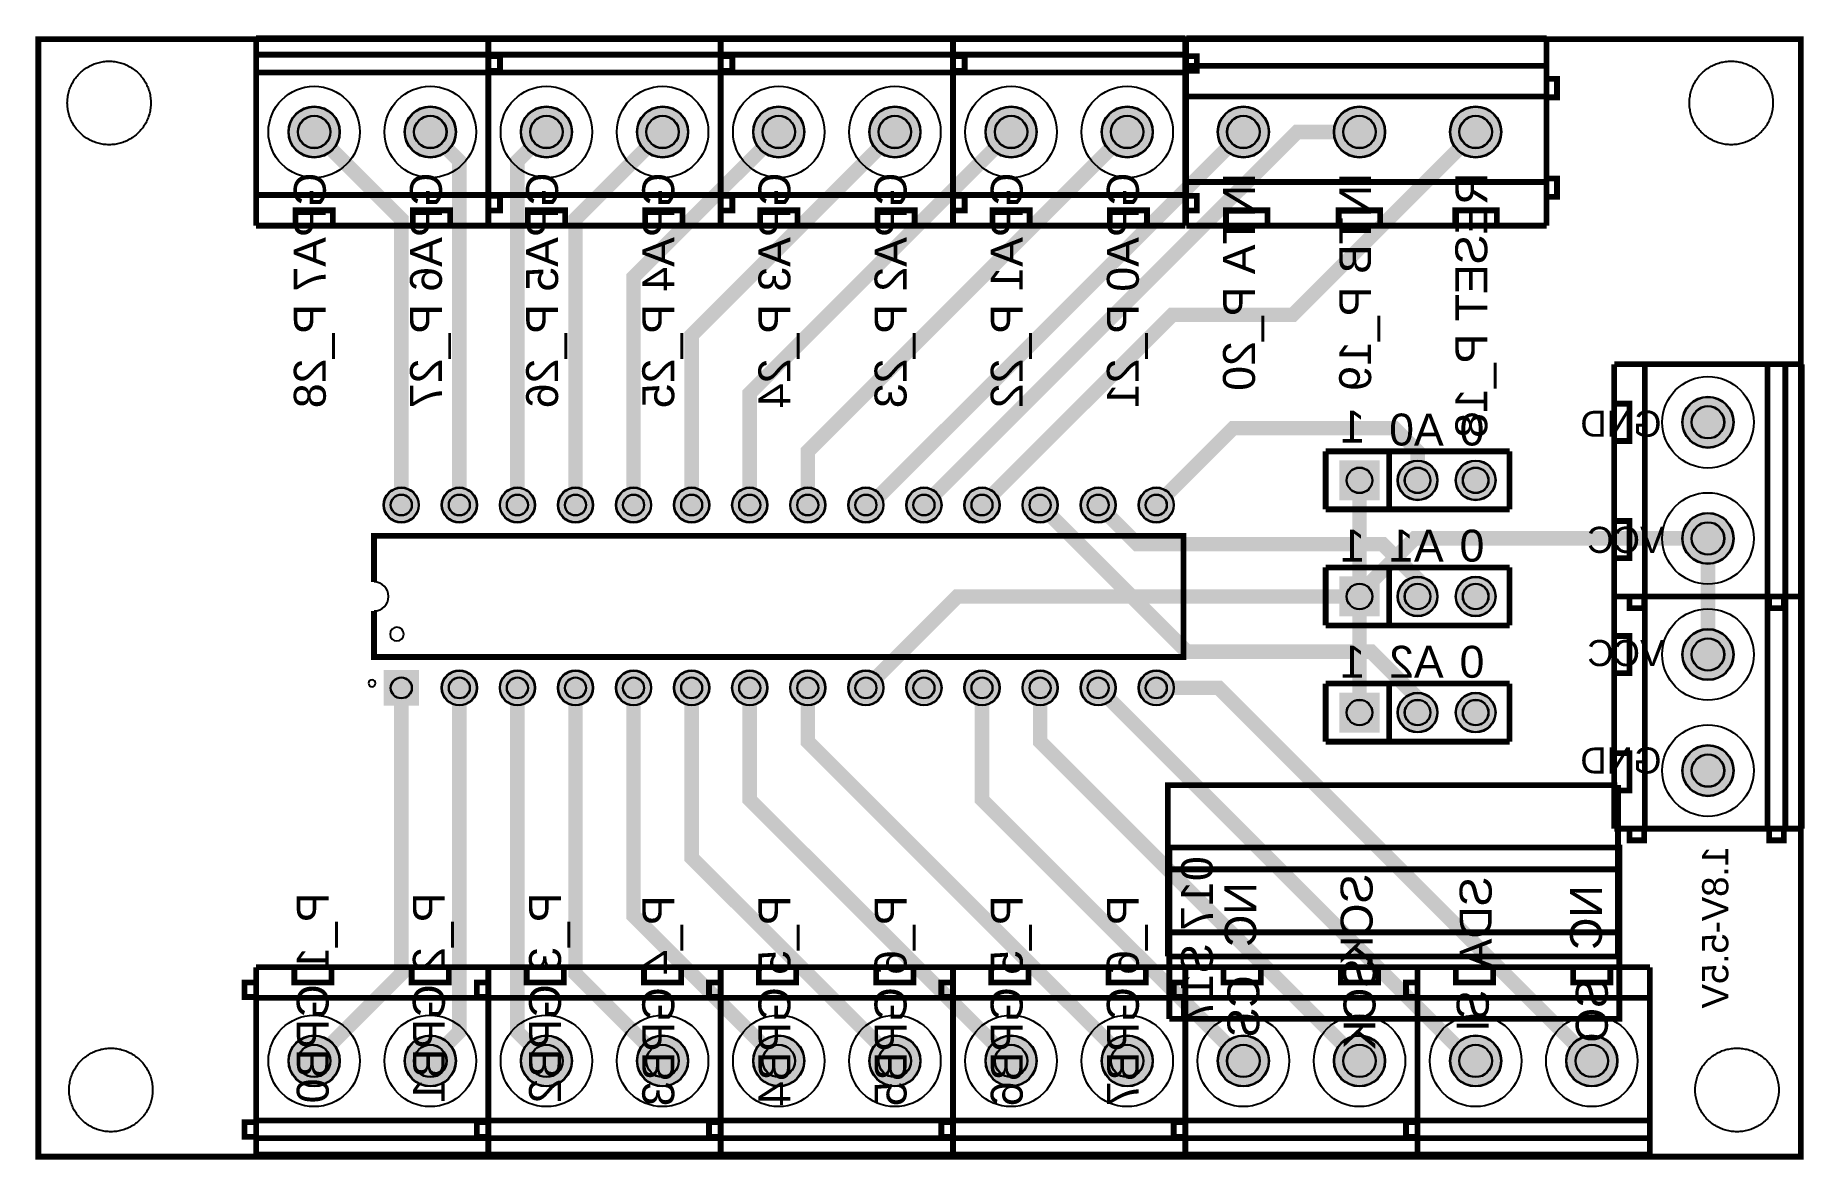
# Model space of a CAD drawing. Header units: millimetres. Extents: x 0.5 to 77.9, y 21.1 to 70.3.
import ezdxf

# ---------------------------------------------------------------- set-up
doc = ezdxf.new("R2010")
doc.units = ezdxf.units.MM
for name, color, linetype, true_color in [('BoardOutLine', 7, 'Continuous', 0xff00ff), ('BottomLayer', 7, 'Continuous', 0x0000ff), ('BottomSilkLayer', 7, 'Continuous', 0x66cc33), ('BottomSolderMaskLayer', 7, 'Continuous', 0xaa00ff), ('Multi-Layer', 7, 'Continuous', 0xc0c0c0), ('TopLayer', 7, 'Continuous', 0xff0000), ('TopSilkLayer', 7, 'Continuous', 0xffcc00), ('TopSolderMaskLayer', 7, 'Continuous', 0x800080)]:
    doc.layers.add(name, color=color, linetype=linetype, true_color=true_color)
doc.styles.get("Standard").update_dxf_attribs({"font": 'arial.ttf'})

msp = doc.modelspace()

# ---------------------------------------------------------------- texts
at = {"layer": 'BottomSilkLayer', "text_generation_flag": 2}
for s, height, p in [('GPA7 P_28', 1.3970027940055882, (13.208026416052917, 64.26212852425715)), ('GPA6 P_27', 1.3970027940055882, (18.288036576073182, 64.26212852425715)), ('GPA5 P_26', 1.3970027940055882, (23.368046736093447, 64.26212852425715)), ('GPA4 P_25', 1.3970027940055882, (28.448056896113712, 64.26212852425715)), ('GPA3 P_24', 1.3970027940055882, (33.528067056134205, 64.26212852425715)), ('GPA2 P_23', 1.3970027940055882, (38.60807721615447, 64.26212852425715)), ('GPA1 P_22', 1.3970027940055882, (43.688087376174735, 64.26212852425715)), ('GPA0 P_21', 1.3970027940055882, (48.768097536195, 64.26212852425715)), ('INTA P_20', 1.3970027940055882, (53.84810769621549, 64.26212852425715)), ('INTB P_19', 1.3970027940055882, (58.92811785623576, 64.26212852425715)), ('RESET P_18', 1.3970027940055882, (64.00812801625602, 64.26212852425715)), ('017', 1.3970027940055882, (52.00660401320806, 34.35356870713747)), ('1.8V-5.5V', 1.143002286004572, (74.54914909829813, 34.79806959613927)), ('SCK', 1.3970027940055882, (58.99161798323598, 33.59156718313443)), ('SDA', 1.3970027940055882, (64.19862839725693, 33.464566929133866)), ('P_1 GPB0', 1.3970027940055882, (13.335026670053367, 32.766065532131165)), ('P_2 GPB1', 1.3970027940055882, (18.415036830073632, 32.766065532131165)), ('P_3 GPB2', 1.3970027940055882, (23.495046990093897, 32.766065532131165)), ('NC', 1.3970027940055882, (53.91160782321572, 33.21056642113285)), ('NC', 1.3970027940055882, (69.02463804927606, 33.0835661671324)), ('P_4 GPB3', 1.3970027940055882, (28.448056896113712, 32.6390652781306)), ('P_5 GPB4', 1.3970027940055882, (33.528067056134205, 32.6390652781306)), ('P_6 GPB5', 1.3970027940055882, (38.60807721615447, 32.6390652781306)), ('P_5 GPB6', 1.3970027940055882, (43.688087376174735, 32.6390652781306)), ('P_6 GPB7', 1.3970027940055882, (48.768097536195, 32.6390652781306)), ('S17', 1.3970027940055882, (52.00660401320806, 30.54356108712227)), ('SCK', 1.3970027940055882, (59.11861823723643, 29.90855981711968)), ('CS', 1.3970027940055882, (54.03860807721617, 29.14655829311664)), ('SO', 1.3970027940055882, (69.27863855727719, 29.019558039116077)), ('SI', 1.3970027940055882, (64.07162814325625, 28.51155702311405))]:
    msp.add_text(s, height=height, rotation=90, dxfattribs=at).set_placement(p)
for s, height, p in [('1', 1.3970027940055882, (58.67411734823463, 52.45110490220986)), ('A0', 1.3970027940055882, (62.10312420624837, 52.3241046482093)), ('0', 1.3970027940055882, (63.88112776225557, 52.3241046482093)), ('GND', 1.143002286004572, (71.62814325628665, 52.70510541021088)), ('VCC', 1.143002286004572, (71.7551435102871, 47.62509525019061)), ('1', 1.3970027940055882, (58.67411734823463, 47.244094488189035)), ('A1', 1.3970027940055882, (62.10312420624837, 47.244094488189035)), ('0', 1.3970027940055882, (63.88112776225557, 47.244094488189035)), ('1', 1.3970027940055882, (58.67411734823463, 42.164084328168656)), ('A2', 1.3970027940055882, (62.10312420624837, 42.164084328168656)), ('0', 1.3970027940055882, (63.88112776225557, 42.164084328168656)), ('VCC', 1.143002286004572, (71.7551435102871, 42.672085344170796)), ('GND', 1.143002286004572, (71.62814325628665, 37.973075946151994))]:
    msp.add_text(s, height=height, dxfattribs=at).set_placement(p)

# ---------------------------------------------------------------- hatches: boundary and pattern name
at = {"layer": 'BottomSolderMaskLayer'}
for points in [[(11.57501905003819, 66.04013208026424, 1), (13.82503175006359, 66.04013208026424, 1)], [(16.655029210058455, 66.04013208026424, 1), (18.905041910083856, 66.04013208026424, 1)], [(21.73503937007872, 66.04013208026424, 1), (23.98505207010412, 66.04013208026424, 1)], [(26.815049530098985, 66.04013208026424, 1), (29.065062230124386, 66.04013208026424, 1)], [(31.895059690119478, 66.04013208026424, 1), (34.145072390144875, 66.04013208026424, 1)], [(36.97506985013975, 66.04013208026424, 1), (39.22508255016514, 66.04013208026424, 1)], [(42.05508001016001, 66.04013208026424, 1), (44.305092710185406, 66.04013208026424, 1)], [(47.13509017018028, 66.04013208026424, 1), (49.38510287020567, 66.04013208026424, 1)], [(52.214706629413364, 66.04013208026424, 1), (54.46550673101357, 66.04013208026424, 1)], [(57.29471678943363, 66.04013208026424, 1), (59.545516891033834, 66.04013208026424, 1)], [(62.374726949453894, 66.04013208026424, 1), (64.62552705105409, 66.04013208026424, 1)], [(72.53514097028206, 53.34010668021347, 1), (74.78515367030745, 53.34010668021347, 1)], [(57.54470370990089, 51.67551473053618), (59.29552997056658, 51.67551473053618), (59.29552997056658, 49.924688469870375), (57.54470370990089, 49.924688469870375)], [(60.08472186944376, 50.80010160020322, 1), (61.83552197104397, 50.80010160020322, 1)], [(62.624726949453894, 50.80010160020322, 1), (64.37552705105409, 50.80010160020322, 1)], [(15.734632969265874, 49.720091440182955, 1), (17.285433070866077, 49.720091440182955, 1)], [(18.274638049276007, 49.720091440182955, 1), (19.82543815087621, 49.720091440182955, 1)], [(20.814643129286367, 49.720091440182955, 1), (22.36544323088657, 49.720091440182955, 1)], [(23.3546482092965, 49.720091440182955, 1), (24.905448310896702, 49.720091440182955, 1)], [(25.894653289306632, 49.720091440182955, 1), (27.445453390906835, 49.720091440182955, 1)], [(28.434658369316764, 49.720091440182955, 1), (29.985458470916967, 49.720091440182955, 1)], [(30.974663449326897, 49.720091440182955, 1), (32.5254635509271, 49.720091440182955, 1)], [(33.51466852933703, 49.720091440182955, 1), (35.06546863093723, 49.720091440182955, 1)], [(36.05467360934716, 49.720091440182955, 1), (37.605473710947365, 49.720091440182955, 1)], [(38.594678689357295, 49.720091440182955, 1), (40.1454787909575, 49.720091440182955, 1)], [(41.134683769367655, 49.720091440182955, 1), (42.68548387096786, 49.720091440182955, 1)], [(43.67468884937779, 49.720091440182955, 1), (45.22548895097799, 49.720091440182955, 1)], [(46.21469392938792, 49.720091440182955, 1), (47.76549403098812, 49.720091440182955, 1)], [(48.75469900939805, 49.720091440182955, 1), (50.305499110998255, 49.720091440182955, 1)], [(72.53514097028206, 48.26009652019309, 1), (74.78515367030745, 48.26009652019309, 1)], [(57.54470370990089, 46.5955045705158), (59.29552997056658, 46.5955045705158), (59.29552997056658, 44.844678309849996), (57.54470370990089, 44.844678309849996)], [(60.08472186944376, 45.720091440182955, 1), (61.83552197104397, 45.720091440182955, 1)], [(62.624726949453894, 45.720091440182955, 1), (64.37552705105409, 45.720091440182955, 1)], [(72.53514097028206, 43.18008636017282, 1), (74.78515367030745, 43.18008636017282, 1)], [(15.734619839132165, 40.94467825924903), (15.734619839132165, 42.495504621116766), (17.285446201000013, 42.495504621116766), (17.285446201000013, 40.94467825924903)], [(18.274638049276007, 41.720091440182955, 1), (19.82543815087621, 41.720091440182955, 1)], [(20.814643129286367, 41.720091440182955, 1), (22.36544323088657, 41.720091440182955, 1)], [(23.3546482092965, 41.720091440182955, 1), (24.905448310896702, 41.720091440182955, 1)], [(25.894653289306632, 41.720091440182955, 1), (27.445453390906835, 41.720091440182955, 1)], [(28.434658369316764, 41.720091440182955, 1), (29.985458470916967, 41.720091440182955, 1)], [(30.974663449326897, 41.720091440182955, 1), (32.5254635509271, 41.720091440182955, 1)], [(33.51466852933703, 41.720091440182955, 1), (35.06546863093723, 41.720091440182955, 1)], [(36.05467360934716, 41.720091440182955, 1), (37.605473710947365, 41.720091440182955, 1)], [(38.594678689357295, 41.720091440182955, 1), (40.1454787909575, 41.720091440182955, 1)], [(41.134683769367655, 41.720091440182955, 1), (42.68548387096786, 41.720091440182955, 1)], [(43.67468884937779, 41.720091440182955, 1), (45.22548895097799, 41.720091440182955, 1)], [(46.21469392938792, 41.720091440182955, 1), (47.76549403098812, 41.720091440182955, 1)], [(48.75469900939805, 41.720091440182955, 1), (50.305499110998255, 41.720091440182955, 1)], [(57.54470370990089, 41.515494410495535), (59.29552997056658, 41.515494410495535), (59.29552997056658, 39.76466814982973), (57.54470370990089, 39.76466814982973)], [(60.08472186944376, 40.640081280162576, 1), (61.83552197104397, 40.640081280162576, 1)], [(62.624726949453894, 40.640081280162576, 1), (64.37552705105409, 40.640081280162576, 1)], [(72.53514097028206, 38.100076200152444, 1), (74.78515367030745, 38.100076200152444, 1)], [(11.57501905003819, 25.400050800101667, 1), (13.82503175006359, 25.400050800101667, 1)], [(16.655029210058455, 25.400050800101667, 1), (18.905041910083856, 25.400050800101667, 1)], [(21.73503937007872, 25.400050800101667, 1), (23.98505207010412, 25.400050800101667, 1)], [(26.815049530098985, 25.400050800101667, 1), (29.065062230124386, 25.400050800101667, 1)], [(31.895059690119478, 25.400050800101667, 1), (34.145072390144875, 25.400050800101667, 1)], [(36.97506985013975, 25.400050800101667, 1), (39.22508255016514, 25.400050800101667, 1)], [(42.05508001016001, 25.400050800101667, 1), (44.305092710185406, 25.400050800101667, 1)], [(47.13509017018028, 25.400050800101667, 1), (49.38510287020567, 25.400050800101667, 1)], [(52.21510033020077, 25.400050800101667, 1), (54.46511303022616, 25.400050800101667, 1)], [(57.295110490221035, 25.400050800101667, 1), (59.54512319024643, 25.400050800101667, 1)], [(62.3751206502413, 25.400050800101667, 1), (64.6251333502667, 25.400050800101667, 1)], [(67.45513081026156, 25.400050800101667, 1), (69.70514351028696, 25.400050800101667, 1)]]:
    msp.add_hatch(color=256, dxfattribs=at).paths.add_polyline_path(points)
at = {"layer": 'Multi-Layer'}
for points in [[(11.60002540005089, 66.04013208026424, 1), (13.80002540005089, 66.04013208026424, 1)], [(16.680035560071154, 66.04013208026424, 1), (18.880035560071157, 66.04013208026424, 1)], [(21.76004572009142, 66.04013208026424, 1), (23.960045720091422, 66.04013208026424, 1)], [(26.840055880111684, 66.04013208026424, 1), (29.040055880111687, 66.04013208026424, 1)], [(31.920066040132177, 66.04013208026424, 1), (34.12006604013218, 66.04013208026424, 1)], [(37.00007620015244, 66.04013208026424, 1), (39.200076200152445, 66.04013208026424, 1)], [(42.08008636017271, 66.04013208026424, 1), (44.28008636017271, 66.04013208026424, 1)], [(47.16009652019297, 66.04013208026424, 1), (49.360096520192975, 66.04013208026424, 1)], [(52.240106680213465, 66.04013208026424, 1), (54.44010668021347, 66.04013208026424, 1)], [(57.32011684023373, 66.04013208026424, 1), (59.52011684023373, 66.04013208026424, 1)], [(62.400127000253995, 66.04013208026424, 1), (64.60012700025399, 66.04013208026424, 1)], [(72.56014732029476, 53.34010668021347, 1), (74.76014732029475, 53.34010668021347, 1)], [(57.57010414020829, 51.650114300228665), (59.27012954025895, 51.650114300228665), (59.27012954025895, 49.950088900177775), (57.57010414020829, 49.950088900177775)], [(60.11012192024386, 50.80010160020322, 1), (61.810121920243866, 50.80010160020322, 1)], [(62.650127000253995, 50.80010160020322, 1), (64.35012700025399, 50.80010160020322, 1)], [(15.760033020065976, 49.720091440182955, 1), (17.260033020065976, 49.720091440182955, 1)], [(18.300038100076108, 49.720091440182955, 1), (19.800038100076108, 49.720091440182955, 1)], [(20.840043180086468, 49.720091440182955, 1), (22.340043180086468, 49.720091440182955, 1)], [(23.3800482600966, 49.720091440182955, 1), (24.8800482600966, 49.720091440182955, 1)], [(25.920053340106733, 49.720091440182955, 1), (27.420053340106733, 49.720091440182955, 1)], [(28.460058420116866, 49.720091440182955, 1), (29.960058420116866, 49.720091440182955, 1)], [(31.000063500127, 49.720091440182955, 1), (32.500063500127, 49.720091440182955, 1)], [(33.54006858013713, 49.720091440182955, 1), (35.04006858013713, 49.720091440182955, 1)], [(36.080073660147264, 49.720091440182955, 1), (37.580073660147264, 49.720091440182955, 1)], [(38.620078740157396, 49.720091440182955, 1), (40.120078740157396, 49.720091440182955, 1)], [(41.160083820167756, 49.720091440182955, 1), (42.660083820167756, 49.720091440182955, 1)], [(43.70008890017789, 49.720091440182955, 1), (45.20008890017789, 49.720091440182955, 1)], [(46.24009398018802, 49.720091440182955, 1), (47.74009398018802, 49.720091440182955, 1)], [(48.780099060198154, 49.720091440182955, 1), (50.280099060198154, 49.720091440182955, 1)], [(72.56014732029476, 48.26009652019309, 1), (74.76014732029475, 48.26009652019309, 1)], [(57.57010414020829, 46.5701041402084), (59.27012954025895, 46.5701041402084), (59.27012954025895, 44.87007874015751), (57.57010414020829, 44.87007874015751)], [(60.11012192024386, 45.720091440182955, 1), (61.810121920243866, 45.720091440182955, 1)], [(62.650127000253995, 45.720091440182955, 1), (64.35012700025399, 45.720091440182955, 1)], [(72.56014732029476, 43.18008636017282, 1), (74.76014732029475, 43.18008636017282, 1)], [(15.760020320040667, 40.97007874015753), (15.760020320040667, 42.47010414020838), (17.26004572009151, 42.47010414020838), (17.26004572009151, 40.97007874015753)], [(18.300038100076108, 41.720091440182955, 1), (19.800038100076108, 41.720091440182955, 1)], [(20.840043180086468, 41.720091440182955, 1), (22.340043180086468, 41.720091440182955, 1)], [(23.3800482600966, 41.720091440182955, 1), (24.8800482600966, 41.720091440182955, 1)], [(25.920053340106733, 41.720091440182955, 1), (27.420053340106733, 41.720091440182955, 1)], [(28.460058420116866, 41.720091440182955, 1), (29.960058420116866, 41.720091440182955, 1)], [(31.000063500127, 41.720091440182955, 1), (32.500063500127, 41.720091440182955, 1)], [(33.54006858013713, 41.720091440182955, 1), (35.04006858013713, 41.720091440182955, 1)], [(36.080073660147264, 41.720091440182955, 1), (37.580073660147264, 41.720091440182955, 1)], [(38.620078740157396, 41.720091440182955, 1), (40.120078740157396, 41.720091440182955, 1)], [(41.160083820167756, 41.720091440182955, 1), (42.660083820167756, 41.720091440182955, 1)], [(43.70008890017789, 41.720091440182955, 1), (45.20008890017789, 41.720091440182955, 1)], [(46.24009398018802, 41.720091440182955, 1), (47.74009398018802, 41.720091440182955, 1)], [(48.780099060198154, 41.720091440182955, 1), (50.280099060198154, 41.720091440182955, 1)], [(57.57010414020829, 41.49009398018802), (59.27012954025895, 41.49009398018802), (59.27012954025895, 39.79006858013713), (57.57010414020829, 39.79006858013713)], [(60.11012192024386, 40.640081280162576, 1), (61.810121920243866, 40.640081280162576, 1)], [(62.650127000253995, 40.640081280162576, 1), (64.35012700025399, 40.640081280162576, 1)], [(72.56014732029476, 38.100076200152444, 1), (74.76014732029475, 38.100076200152444, 1)], [(11.60002540005089, 25.400050800101667, 1), (13.80002540005089, 25.400050800101667, 1)], [(16.680035560071154, 25.400050800101667, 1), (18.880035560071157, 25.400050800101667, 1)], [(21.76004572009142, 25.400050800101667, 1), (23.960045720091422, 25.400050800101667, 1)], [(26.840055880111684, 25.400050800101667, 1), (29.040055880111687, 25.400050800101667, 1)], [(31.920066040132177, 25.400050800101667, 1), (34.12006604013218, 25.400050800101667, 1)], [(37.00007620015244, 25.400050800101667, 1), (39.200076200152445, 25.400050800101667, 1)], [(42.08008636017271, 25.400050800101667, 1), (44.28008636017271, 25.400050800101667, 1)], [(47.16009652019297, 25.400050800101667, 1), (49.360096520192975, 25.400050800101667, 1)], [(52.240106680213465, 25.400050800101667, 1), (54.44010668021347, 25.400050800101667, 1)], [(57.32011684023373, 25.400050800101667, 1), (59.52011684023373, 25.400050800101667, 1)], [(62.400127000253995, 25.400050800101667, 1), (64.60012700025399, 25.400050800101667, 1)], [(67.48013716027427, 25.400050800101667, 1), (69.68013716027426, 25.400050800101667, 1)]]:
    msp.add_hatch(color=256, dxfattribs=at).paths.add_polyline_path(points)
at = {"layer": 'TopSolderMaskLayer'}
for points in [[(11.57501905003819, 66.04013208026424, 1), (13.82503175006359, 66.04013208026424, 1)], [(16.655029210058455, 66.04013208026424, 1), (18.905041910083856, 66.04013208026424, 1)], [(21.73503937007872, 66.04013208026424, 1), (23.98505207010412, 66.04013208026424, 1)], [(26.815049530098985, 66.04013208026424, 1), (29.065062230124386, 66.04013208026424, 1)], [(31.895059690119478, 66.04013208026424, 1), (34.145072390144875, 66.04013208026424, 1)], [(36.97506985013975, 66.04013208026424, 1), (39.22508255016514, 66.04013208026424, 1)], [(42.05508001016001, 66.04013208026424, 1), (44.305092710185406, 66.04013208026424, 1)], [(47.13509017018028, 66.04013208026424, 1), (49.38510287020567, 66.04013208026424, 1)], [(52.214706629413364, 66.04013208026424, 1), (54.46550673101357, 66.04013208026424, 1)], [(57.29471678943363, 66.04013208026424, 1), (59.545516891033834, 66.04013208026424, 1)], [(62.374726949453894, 66.04013208026424, 1), (64.62552705105409, 66.04013208026424, 1)], [(72.53514097028206, 53.34010668021347, 1), (74.78515367030745, 53.34010668021347, 1)], [(57.54470370990089, 51.67551473053618), (59.29552997056658, 51.67551473053618), (59.29552997056658, 49.924688469870375), (57.54470370990089, 49.924688469870375)], [(60.08472186944376, 50.80010160020322, 1), (61.83552197104397, 50.80010160020322, 1)], [(62.624726949453894, 50.80010160020322, 1), (64.37552705105409, 50.80010160020322, 1)], [(15.734632969265874, 49.720091440182955, 1), (17.285433070866077, 49.720091440182955, 1)], [(18.274638049276007, 49.720091440182955, 1), (19.82543815087621, 49.720091440182955, 1)], [(20.814643129286367, 49.720091440182955, 1), (22.36544323088657, 49.720091440182955, 1)], [(23.3546482092965, 49.720091440182955, 1), (24.905448310896702, 49.720091440182955, 1)], [(25.894653289306632, 49.720091440182955, 1), (27.445453390906835, 49.720091440182955, 1)], [(28.434658369316764, 49.720091440182955, 1), (29.985458470916967, 49.720091440182955, 1)], [(30.974663449326897, 49.720091440182955, 1), (32.5254635509271, 49.720091440182955, 1)], [(33.51466852933703, 49.720091440182955, 1), (35.06546863093723, 49.720091440182955, 1)], [(36.05467360934716, 49.720091440182955, 1), (37.605473710947365, 49.720091440182955, 1)], [(38.594678689357295, 49.720091440182955, 1), (40.1454787909575, 49.720091440182955, 1)], [(41.134683769367655, 49.720091440182955, 1), (42.68548387096786, 49.720091440182955, 1)], [(43.67468884937779, 49.720091440182955, 1), (45.22548895097799, 49.720091440182955, 1)], [(46.21469392938792, 49.720091440182955, 1), (47.76549403098812, 49.720091440182955, 1)], [(48.75469900939805, 49.720091440182955, 1), (50.305499110998255, 49.720091440182955, 1)], [(72.53514097028206, 48.26009652019309, 1), (74.78515367030745, 48.26009652019309, 1)], [(57.54470370990089, 46.5955045705158), (59.29552997056658, 46.5955045705158), (59.29552997056658, 44.844678309849996), (57.54470370990089, 44.844678309849996)], [(60.08472186944376, 45.720091440182955, 1), (61.83552197104397, 45.720091440182955, 1)], [(62.624726949453894, 45.720091440182955, 1), (64.37552705105409, 45.720091440182955, 1)], [(72.53514097028206, 43.18008636017282, 1), (74.78515367030745, 43.18008636017282, 1)], [(15.734619839132165, 40.94467825924903), (15.734619839132165, 42.495504621116766), (17.285446201000013, 42.495504621116766), (17.285446201000013, 40.94467825924903)], [(18.274638049276007, 41.720091440182955, 1), (19.82543815087621, 41.720091440182955, 1)], [(20.814643129286367, 41.720091440182955, 1), (22.36544323088657, 41.720091440182955, 1)], [(23.3546482092965, 41.720091440182955, 1), (24.905448310896702, 41.720091440182955, 1)], [(25.894653289306632, 41.720091440182955, 1), (27.445453390906835, 41.720091440182955, 1)], [(28.434658369316764, 41.720091440182955, 1), (29.985458470916967, 41.720091440182955, 1)], [(30.974663449326897, 41.720091440182955, 1), (32.5254635509271, 41.720091440182955, 1)], [(33.51466852933703, 41.720091440182955, 1), (35.06546863093723, 41.720091440182955, 1)], [(36.05467360934716, 41.720091440182955, 1), (37.605473710947365, 41.720091440182955, 1)], [(38.594678689357295, 41.720091440182955, 1), (40.1454787909575, 41.720091440182955, 1)], [(41.134683769367655, 41.720091440182955, 1), (42.68548387096786, 41.720091440182955, 1)], [(43.67468884937779, 41.720091440182955, 1), (45.22548895097799, 41.720091440182955, 1)], [(46.21469392938792, 41.720091440182955, 1), (47.76549403098812, 41.720091440182955, 1)], [(48.75469900939805, 41.720091440182955, 1), (50.305499110998255, 41.720091440182955, 1)], [(57.54470370990089, 41.515494410495535), (59.29552997056658, 41.515494410495535), (59.29552997056658, 39.76466814982973), (57.54470370990089, 39.76466814982973)], [(60.08472186944376, 40.640081280162576, 1), (61.83552197104397, 40.640081280162576, 1)], [(62.624726949453894, 40.640081280162576, 1), (64.37552705105409, 40.640081280162576, 1)], [(72.53514097028206, 38.100076200152444, 1), (74.78515367030745, 38.100076200152444, 1)], [(11.57501905003819, 25.400050800101667, 1), (13.82503175006359, 25.400050800101667, 1)], [(16.655029210058455, 25.400050800101667, 1), (18.905041910083856, 25.400050800101667, 1)], [(21.73503937007872, 25.400050800101667, 1), (23.98505207010412, 25.400050800101667, 1)], [(26.815049530098985, 25.400050800101667, 1), (29.065062230124386, 25.400050800101667, 1)], [(31.895059690119478, 25.400050800101667, 1), (34.145072390144875, 25.400050800101667, 1)], [(36.97506985013975, 25.400050800101667, 1), (39.22508255016514, 25.400050800101667, 1)], [(42.05508001016001, 25.400050800101667, 1), (44.305092710185406, 25.400050800101667, 1)], [(47.13509017018028, 25.400050800101667, 1), (49.38510287020567, 25.400050800101667, 1)], [(52.21510033020077, 25.400050800101667, 1), (54.46511303022616, 25.400050800101667, 1)], [(57.295110490221035, 25.400050800101667, 1), (59.54512319024643, 25.400050800101667, 1)], [(62.3751206502413, 25.400050800101667, 1), (64.6251333502667, 25.400050800101667, 1)], [(67.45513081026156, 25.400050800101667, 1), (69.70514351028696, 25.400050800101667, 1)]]:
    msp.add_hatch(color=256, dxfattribs=at).paths.add_polyline_path(points)

# ---------------------------------------------------------------- linework, layer by layer
at = {"layer": 'BoardOutLine', "const_width": 0.25400050800101603}
msp.add_lwpolyline([(7.112014224028371, 70.10414020828046), (77.72415544831097, 70.10414020828046), (77.72415544831097, 21.20904241808489), (0.63500127000259, 21.20904241808489), (0.63500127000259, 70.10414020828046), (7.112014224028371, 70.10414020828046)], close=True, dxfattribs=at)
at = {"layer": 'BottomLayer', "const_width": 0.63500127000254}
for points in [[(58.42011684023373, 50.80010160020322), (58.42011684023373, 45.720091440182955)], [(58.42011684023373, 45.720091440182955), (58.42011684023373, 45.847091694183405), (60.833121666243414, 48.26009652019309), (73.66014732029475, 48.26009652019309)], [(73.66014732029475, 43.18008636017282), (73.66014732029475, 48.26009652019309)], [(36.830073660147264, 41.720091440182955), (40.830073660147264, 45.720091440182955), (58.42011684023373, 45.720091440182955)], [(58.42011684023373, 45.720091440182955), (58.42011684023373, 40.640081280162576)]]:
    msp.add_lwpolyline(points, dxfattribs=at)
at = {"layer": 'BottomSilkLayer', "const_width": 0.25400050800101603}
for points in [[(50.101600203200405, 27.241554483108985), (69.78663957327922, 27.241554483108985), (69.78663957327922, 34.734569469139046), (50.101600203200405, 34.734569469139046)], [(50.101600203200405, 27.241554483108985), (50.101600203200405, 34.734569469139046), (50.101600203200405, 27.368554737109548)], [(50.101600203200405, 31.0276860553721), (69.78663957327922, 31.0276860553721)]]:
    msp.add_lwpolyline(points, dxfattribs=at)
at = {"layer": 'BottomSolderMaskLayer'}
for centre, radius in [((12.70002540005089, 66.04013208026424), 1.1250063500127), ((12.70002540005089, 66.04013208026424), 0.7159131318262638), ((17.780035560071155, 66.04013208026424), 1.1250063500127), ((17.780035560071155, 66.04013208026424), 0.7159131318262638), ((22.86004572009142, 66.04013208026424), 1.1250063500127), ((22.86004572009142, 66.04013208026424), 0.7159131318262638), ((27.940055880111686, 66.04013208026424), 1.1250063500127), ((27.940055880111686, 66.04013208026424), 0.7159131318262638), ((33.02006604013218, 66.04013208026424), 1.1250063500127), ((33.02006604013218, 66.04013208026424), 0.7159131318262638), ((38.100076200152444, 66.04013208026424), 1.1250063500127), ((38.100076200152444, 66.04013208026424), 0.7159131318262638), ((43.18008636017271, 66.04013208026424), 1.1250063500127), ((43.18008636017271, 66.04013208026424), 0.7159131318262638), ((48.260096520192974, 66.04013208026424), 1.1250063500127), ((48.260096520192974, 66.04013208026424), 0.7159131318262638), ((53.34010668021347, 66.04013208026424), 1.1254000508001016), ((53.34010668021347, 66.04013208026424), 0.7161636686909738), ((58.42011684023373, 66.04013208026424), 1.1254000508001016), ((58.42011684023373, 66.04013208026424), 0.7161636686909738), ((63.500127000254, 66.04013208026424), 1.1254000508001016), ((63.500127000254, 66.04013208026424), 0.7161636686909738), ((73.66014732029475, 53.34010668021347), 1.1250063500127), ((73.66014732029475, 53.34010668021347), 0.7159131318262638), ((58.42011684023373, 50.80010160020322), 0.5664484065211015), ((60.960121920243864, 50.80010160020322), 0.8754000508001016), ((60.960121920243864, 50.80010160020322), 0.5664484065211015), ((63.500127000254, 50.80010160020322), 0.8754000508001016), ((63.500127000254, 50.80010160020322), 0.5664484065211015), ((16.510033020065976, 49.720091440182955), 0.7754000508001018), ((19.050038100076108, 49.720091440182955), 0.7754000508001018), ((21.590043180086468, 49.720091440182955), 0.7754000508001018), ((24.1300482600966, 49.720091440182955), 0.7754000508001018), ((26.670053340106733, 49.720091440182955), 0.7754000508001018), ((29.210058420116866, 49.720091440182955), 0.7754000508001018), ((31.750063500127, 49.720091440182955), 0.7754000508001018), ((34.29006858013713, 49.720091440182955), 0.7754000508001018), ((36.830073660147264, 49.720091440182955), 0.7754000508001018), ((39.370078740157396, 49.720091440182955), 0.7754000508001018), ((41.910083820167756, 49.720091440182955), 0.7754000508001018), ((44.45008890017789, 49.720091440182955), 0.7754000508001018), ((46.99009398018802, 49.720091440182955), 0.7754000508001018), ((49.530099060198154, 49.720091440182955), 0.7754000508001018), ((16.510033020065976, 49.720091440182955), 0.4652531606138482), ((19.050038100076108, 49.720091440182955), 0.4652531606138482), ((21.590043180086468, 49.720091440182955), 0.4652531606138482), ((24.1300482600966, 49.720091440182955), 0.4652531606138482), ((26.670053340106733, 49.720091440182955), 0.4652531606138482), ((29.210058420116866, 49.720091440182955), 0.4652531606138482), ((31.750063500127, 49.720091440182955), 0.4652531606138482), ((34.29006858013713, 49.720091440182955), 0.4652531606138482), ((36.830073660147264, 49.720091440182955), 0.4652531606138482), ((39.370078740157396, 49.720091440182955), 0.4652531606138482), ((41.910083820167756, 49.720091440182955), 0.4652531606138482), ((44.45008890017789, 49.720091440182955), 0.4652531606138482), ((46.99009398018802, 49.720091440182955), 0.4652531606138482), ((49.530099060198154, 49.720091440182955), 0.4652531606138482), ((73.66014732029475, 48.26009652019309), 1.1250063500127), ((73.66014732029475, 48.26009652019309), 0.7159131318262638), ((60.960121920243864, 45.720091440182955), 0.8754000508001016), ((63.500127000254, 45.720091440182955), 0.8754000508001016), ((58.42011684023373, 45.720091440182955), 0.5664484065211015), ((60.960121920243864, 45.720091440182955), 0.5664484065211015), ((63.500127000254, 45.720091440182955), 0.5664484065211015), ((73.66014732029475, 43.18008636017282), 1.1250063500127), ((73.66014732029475, 43.18008636017282), 0.7159131318262638), ((16.510033020065976, 41.720091440182955), 0.4652531606138482), ((19.050038100076108, 41.720091440182955), 0.7754000508001018), ((19.050038100076108, 41.720091440182955), 0.4652531606138482), ((21.590043180086468, 41.720091440182955), 0.7754000508001018), ((21.590043180086468, 41.720091440182955), 0.4652531606138482), ((24.1300482600966, 41.720091440182955), 0.7754000508001018), ((24.1300482600966, 41.720091440182955), 0.4652531606138482), ((26.670053340106733, 41.720091440182955), 0.7754000508001018), ((26.670053340106733, 41.720091440182955), 0.4652531606138482), ((29.210058420116866, 41.720091440182955), 0.7754000508001018), ((29.210058420116866, 41.720091440182955), 0.4652531606138482), ((31.750063500127, 41.720091440182955), 0.7754000508001018), ((31.750063500127, 41.720091440182955), 0.4652531606138482), ((34.29006858013713, 41.720091440182955), 0.7754000508001018), ((34.29006858013713, 41.720091440182955), 0.4652531606138482), ((36.830073660147264, 41.720091440182955), 0.7754000508001018), ((36.830073660147264, 41.720091440182955), 0.4652531606138482), ((39.370078740157396, 41.720091440182955), 0.7754000508001018), ((39.370078740157396, 41.720091440182955), 0.4652531606138482), ((41.910083820167756, 41.720091440182955), 0.7754000508001018), ((41.910083820167756, 41.720091440182955), 0.4652531606138482), ((44.45008890017789, 41.720091440182955), 0.7754000508001018), ((44.45008890017789, 41.720091440182955), 0.4652531606138482), ((46.99009398018802, 41.720091440182955), 0.7754000508001018), ((46.99009398018802, 41.720091440182955), 0.4652531606138482), ((49.530099060198154, 41.720091440182955), 0.7754000508001018), ((49.530099060198154, 41.720091440182955), 0.4652531606138482), ((58.42011684023373, 40.640081280162576), 0.5664484065211015), ((60.960121920243864, 40.640081280162576), 0.8754000508001016), ((60.960121920243864, 40.640081280162576), 0.5664484065211015), ((63.500127000254, 40.640081280162576), 0.8754000508001016), ((63.500127000254, 40.640081280162576), 0.5664484065211015), ((73.66014732029475, 38.100076200152444), 1.1250063500127), ((73.66014732029475, 38.100076200152444), 0.7159131318262638), ((12.70002540005089, 25.400050800101667), 1.1250063500127), ((17.780035560071155, 25.400050800101667), 1.1250063500127), ((22.86004572009142, 25.400050800101667), 1.1250063500127), ((27.940055880111686, 25.400050800101667), 1.1250063500127), ((33.02006604013218, 25.400050800101667), 1.1250063500127), ((38.100076200152444, 25.400050800101667), 1.1250063500127), ((43.18008636017271, 25.400050800101667), 1.1250063500127), ((48.260096520192974, 25.400050800101667), 1.1250063500127), ((53.34010668021347, 25.400050800101667), 1.1250063500127), ((58.42011684023373, 25.400050800101667), 1.1250063500127), ((63.500127000254, 25.400050800101667), 1.1250063500127), ((68.58013716027426, 25.400050800101667), 1.1250063500127), ((12.70002540005089, 25.400050800101667), 0.7159131318262638), ((17.780035560071155, 25.400050800101667), 0.7159131318262638), ((22.86004572009142, 25.400050800101667), 0.7159131318262638), ((27.940055880111686, 25.400050800101667), 0.7159131318262638), ((33.02006604013218, 25.400050800101667), 0.7159131318262638), ((38.100076200152444, 25.400050800101667), 0.7159131318262638), ((43.18008636017271, 25.400050800101667), 0.7159131318262638), ((48.260096520192974, 25.400050800101667), 0.7159131318262638), ((53.34010668021347, 25.400050800101667), 0.7159131318262638), ((58.42011684023373, 25.400050800101667), 0.7159131318262638), ((63.500127000254, 25.400050800101667), 0.7159131318262638), ((68.58013716027426, 25.400050800101667), 0.7159131318262638)]:
    msp.add_circle(centre, radius, dxfattribs=at)
at = {"layer": 'Multi-Layer'}
for points in [[(1.9050038100076563, 67.31013461544501), (1.9060240719551302, 67.37118378776563), (1.909083720868125, 67.43216477598332), (1.914179339508678, 67.4930094721052), (1.9213052367202863, 67.55364992035891), (1.930453453783457, 67.61401839309121), (1.941613773305562, 67.67404746641103), (1.954773730632155, 67.73367009549304), (1.9699186277676972, 67.79281968945816), (1.9870315497919364, 67.8514301857474), (2.006093383751818, 67.90943612390515), (2.027082840007779, 67.96677271869032), (2.049976476011807, 68.02337593243294), (2.074748722490199, 68.07918254655613), (2.101371911999877, 68.13413023218345), (2.129816309831085, 68.18815761975225), (2.1600501472159976, 68.24120436755516), (2.1920396568111755, 68.29321122913461), (2.225749110410561, 68.34412011945346), (2.26114085885024, 68.39387417976889), (2.2981753740571094, 68.44241784113535), (2.336811293197229, 68.48969688646923), (2.3770054648720134, 68.53565851110159), (2.41871299731406, 68.5802513817548), (2.4618873085240693, 68.62342569387454), (2.5064801782982613, 68.6651332272562), (2.5524418020835355, 68.7053273998996), (2.5997208466031907, 68.74396332003607), (2.6482645071893103, 68.78099783626601), (2.698018566758833, 68.81638958575411), (2.748927456367369, 68.85009904042636), (2.800934317272663, 68.88208855111736), (2.8539810644384715, 68.91232238962016), (2.9080084514076816, 68.94076678858994), (2.9629561364740766, 68.96738997925775), (3.0187627500752114, 68.992162226912), (3.0753659633353436, 69.01505586410883), (3.1327025576783853, 69.03604532157317), (3.1907084954343645, 69.05510715675541), (3.2493189913629976, 69.07222008001486), (3.3084685850089954, 69.08736497839675), (3.3680912138136136, 69.1005249369797), (3.42812028689832, 69.11168525776691), (3.4884887594378142, 69.12083347610235), (3.549129207541455, 69.12795937459168), (3.609973903555783, 69.13305499451451), (3.670954891709016, 69.13611464471262), (3.7320040640081515, 69.13713490794669), (3.793053236307287, 69.13611464471262), (3.85403422446052, 69.13305499451451), (3.914878920474848, 69.12795937459168), (3.975519368578489, 69.12083347610235), (4.035887841117983, 69.11168525776691), (4.095916914202917, 69.1005249369797), (4.155539543007308, 69.08736497839675), (4.2146891366533055, 69.07222008001474), (4.273299632581939, 69.05510715675541), (4.331305570337918, 69.03604532157317), (4.3886421646809595, 69.01505586410883), (4.445245377940864, 68.992162226912), (4.5010519915422265, 68.96738997925775), (4.555999676608508, 68.94076678858994), (4.610027063577945, 68.91232238962016), (4.663073810743526, 68.88208855111736), (4.715080671649048, 68.85009904042636), (4.765989561257584, 68.81638958575411), (4.8157436208271065, 68.78099783626601), (4.864287281412999, 68.74396332003607), (4.911566325932654, 68.7053273998996), (4.957527949718042, 68.6651332272562), (5.002120819492347, 68.62342569387454), (5.0452951307024705, 68.5802513817548), (5.087002663144176, 68.53565851110159), (5.127196834819188, 68.48969688646923), (5.165832753959194, 68.44241784113535), (5.202867269166063, 68.39387417976889), (5.238259017605742, 68.34412011945346), (5.271968471205128, 68.29321122913461), (5.3039579808003054, 68.24120436755516), (5.334191818185218, 68.18815761975225), (5.362636216016426, 68.13413023218345), (5.389259405526218, 68.07918254655613), (5.414031652004496, 68.02337593243294), (5.436925288008524, 67.96677271869021), (5.457914744264372, 67.90943612390515), (5.476976578224367, 67.8514301857474), (5.49408950024872, 67.79281968945804), (5.509234397384034, 67.73367009549304), (5.522394354710741, 67.67404746641103), (5.533554674232846, 67.6140183930911), (5.5427028912961305, 67.5536499203588), (5.5498287885075115, 67.49300947210509), (5.554924407148064, 67.43216477598332), (5.557984056061059, 67.37118378776552), (5.559004318008647, 67.31013462509361), (5.557984056061059, 67.24908545277287), (5.554924407148064, 67.18810446455518), (5.5498287885075115, 67.12725976843342), (5.5427028912961305, 67.06661932017971), (5.533554674232846, 67.00625084744729), (5.522394354710741, 66.94622177412748), (5.509234397384034, 66.88659914504558), (5.49408950024872, 66.82744955108046), (5.476976578224367, 66.76883905479121), (5.457914744264372, 66.71083311663347), (5.436925288008524, 66.6534965218483), (5.414031652004496, 66.59689330810568), (5.389259405526218, 66.54108669398249), (5.362636216016426, 66.48613900835505), (5.334191818185218, 66.43211162078637), (5.3039579808003054, 66.37906487298346), (5.271968471205128, 66.327058011404), (5.238259017605742, 66.27614912108504), (5.202867269166063, 66.22639506076973), (5.165832753959194, 66.17785139940327), (5.127196834819188, 66.13057235406939), (5.087002663144176, 66.08461072943703), (5.0452951307024705, 66.04001785878381), (5.002120819492347, 65.99684354666397), (4.957527949718042, 65.95513601328241), (4.911566325932654, 65.91494184063902), (4.864287281412999, 65.87630592050255), (4.815743620826879, 65.83927140427261), (4.765989561257584, 65.80387965478451), (4.715080671649048, 65.77017020011226), (4.663073810743526, 65.73818068942126), (4.610027063577718, 65.70794685091835), (4.555999676608508, 65.67950245194857), (4.5010519915422265, 65.65287926128087), (4.445245377940864, 65.62810701362662), (4.3886421646809595, 65.60521337642967), (4.331305570337918, 65.58422391896545), (4.273299632581939, 65.5651620837832), (4.2146891366533055, 65.54804916052387), (4.155539543007308, 65.53290426214187), (4.095916914202917, 65.51974430355881), (4.035887841117983, 65.5085839827716), (3.975519368578489, 65.49943576443627), (3.914878920474848, 65.49230986594694), (3.85403422446052, 65.48721424602411), (3.793053236307287, 65.484154595826), (3.7320040640081515, 65.48313433259193), (3.670954891709016, 65.484154595826), (3.609973903555783, 65.48721424602411), (3.549129207541455, 65.49230986594694), (3.4884887594378142, 65.49943576443627), (3.42812028689832, 65.5085839827716), (3.3680912138136136, 65.51974430355881), (3.3084685850089954, 65.53290426214187), (3.2493189913629976, 65.54804916052387), (3.1907084954343645, 65.5651620837832), (3.1327025576783853, 65.58422391896545), (3.0753659633353436, 65.60521337642967), (3.0187627500752114, 65.62810701362662), (2.9629561364740766, 65.65287926128087), (2.9080084514076816, 65.67950245194857), (2.8539810644384715, 65.70794685091835), (2.800934317272663, 65.73818068942126), (2.748927456367369, 65.77017020011226), (2.698018566758833, 65.80387965478451), (2.6482645071893103, 65.83927140427261), (2.5997208466031907, 65.87630592050255), (2.5524418020835355, 65.91494184063902), (2.5064801782982613, 65.95513601328241), (2.4618873085240693, 65.99684354666397), (2.4187129973139463, 66.04001785878381), (2.3770054648720134, 66.08461072943703), (2.336811293197229, 66.13057235406939), (2.2981753740571094, 66.17785139940327), (2.26114085885024, 66.22639506076973), (2.225749110410561, 66.27614912108504), (2.1920396568111755, 66.327058011404), (2.1600501472159976, 66.37906487298346), (2.129816309831085, 66.43211162078637), (2.101371911999877, 66.48613900835505), (2.074748722490199, 66.54108669398249), (2.049976476011807, 66.59689330810568), (2.027082840007779, 66.6534965218483), (2.006093383751818, 66.71083311663347), (1.9870315497919364, 66.76883905479121), (1.9699186277676972, 66.82744955108046), (1.954773730632155, 66.88659914504558), (1.941613773305562, 66.94622177412748), (1.930453453783457, 67.00625084744729), (1.9213052367202863, 67.06661932017983), (1.914179339508678, 67.12725976843353), (1.909083720868125, 67.18810446455518), (1.9060240719551302, 67.24908545277287), (1.9050038100076563, 67.31013462509361)], [(72.84914935229881, 67.31013462026954), (72.85013809798511, 67.37120480779947), (72.85316763484275, 67.4322078186218), (72.8582345769928, 67.49307547440253), (72.86533326150766, 67.55373974808265), (72.87445575473748, 67.61413283990828), (72.88559186117914, 67.67418725320385), (72.89872913487034, 67.73383586980935), (72.91385289329901, 67.79301202509134), (72.93094623381307, 67.85164958245048), (72.94999005251202, 67.90968300723614), (72.97096306559547, 67.96704743998998), (72.99384183315419, 68.02367876893413), (73.0186007853631, 68.07951370162402), (73.04521225106214, 68.13448983568549), (73.07364648867929, 68.18854572855673), (73.10387171947218, 68.2416209661584), (73.135854163045, 68.29365623041349), (73.16955807510021, 68.34459336554255), (73.2049457873893, 68.39437544305974), (73.2419777498103, 68.4429468253976), (73.28061257461127, 68.49025322808893), (73.32080708264402, 68.53624178043594), (73.36251635162444, 68.5808610846002), (73.40569376633675, 68.62406127304575), (73.45029107073333, 68.66579406427206), (73.49625842186538, 68.70601281677477), (73.54354444558953, 68.74467258117318), (73.59209629398401, 68.78173015044672), (73.64185970441281, 68.81714410822406), (73.69277906017192, 68.85087487507099), (73.74479745264557, 68.88288475272509), (73.79785674491063, 68.91313796622865), (73.85189763671133, 68.94160070391104), (73.90685973073323, 68.96824115517757), (73.96268160010663, 68.99302954606185), (74.01930085705726, 69.01593817250193), (74.07665422263176, 69.03694143130224), (74.13467759742184, 69.05601584874967), (74.19330613320085, 69.07314010684672), (74.25247430540139, 69.08829506713823), (74.31211598634559, 69.10146379210039), (74.37216451915197, 69.11263156407051), (74.43255279223217, 69.12178590169594), (74.49321331429678, 69.12891657388343), (74.554078289784, 69.13401561123374), (74.61507969463128, 69.13707731494799), (74.67614935229903, 69.13809826319766), (74.73721900996657, 69.13707731494799), (74.79822041481407, 69.13401561123362), (74.85908539030129, 69.12891657388343), (74.91974591236567, 69.12178590169594), (74.9801341854461, 69.11263156407051), (75.04018271825248, 69.10146379210039), (75.09982439919668, 69.08829506713812), (75.158992571397, 69.07314010684661), (75.217621107176, 69.05601584874955), (75.27564448196608, 69.03694143130213), (75.33299784754081, 69.0159381725017), (75.38961710449098, 68.99302954606173), (75.44543897386438, 68.96824115517734), (75.50040106788651, 68.94160070391081), (75.55444195968721, 68.91313796622842), (75.6075012519525, 68.88288475272498), (75.65951964442615, 68.85087487507076), (75.7104390001848, 68.81714410822383), (75.76020241061406, 68.78173015044649), (75.80875425900831, 68.74467258117295), (75.85604028273224, 68.70601281677455), (75.90200763386451, 68.66579406427184), (75.94660493826109, 68.62406127304541), (75.98978235297363, 68.58086108459997), (76.03149162195359, 68.5362417804356), (76.07168612998635, 68.49025322808859), (76.11032095478731, 68.44294682539726), (76.14735291720854, 68.3943754430594), (76.18274062949763, 68.34459336554221), (76.21644454155285, 68.29365623041315), (76.24842698512543, 68.24162096615805), (76.27865221591856, 68.18854572855639), (76.30708645353548, 68.13448983568514), (76.33369791923428, 68.07951370162368), (76.35845687144365, 68.02367876893379), (76.38133563900192, 67.96704743998964), (76.40230865208582, 67.9096830072358), (76.42135247078431, 67.85164958245014), (76.43844581129838, 67.793012025091), (76.45356956972728, 67.7338358698089), (76.46670684341848, 67.67418725320351), (76.47784294986036, 67.61413283990782), (76.48696544309018, 67.55373974808231), (76.49406412760459, 67.49307547440219), (76.49913106975464, 67.43220781862146), (76.50216060661228, 67.37120480779913), (76.50314935229858, 67.31013462026908), (76.50216060661228, 67.24906443273915), (76.49913106975464, 67.1880614219167), (76.49406412760459, 67.12719376613609), (76.48696544308996, 67.06652949245597), (76.47784294986013, 67.00613640063034), (76.46670684341825, 66.94608198733476), (76.45356956972728, 66.88643337072926), (76.43844581129838, 66.82725721544716), (76.42135247078431, 66.76861965808814), (76.4023086520856, 66.71058623330237), (76.38133563900192, 66.65322180054852), (76.35845687144342, 66.59659047160449), (76.33369791923428, 66.5407555389146), (76.30708645353525, 66.48577940485313), (76.27865221591833, 66.43172351198189), (76.2484269851252, 66.37864827438023), (76.21644454155262, 66.32661301012513), (76.1827406294974, 66.27567587499607), (76.14735291720831, 66.22589379747888), (76.11032095478708, 66.17732241514102), (76.07168612998612, 66.13001601244969), (76.03149162195336, 66.08402746010267), (75.98978235297318, 66.03940815593842), (75.94660493826063, 65.99620796749286), (75.90200763386429, 65.95447517626656), (75.85604028273201, 65.91425642376385), (75.80875425900808, 65.87559665936544), (75.76020241061337, 65.83853909009179), (75.71043900018458, 65.80312513231456), (75.6595196444257, 65.76939436546763), (75.60750125195204, 65.73738448781353), (75.55444195968698, 65.70713127430997), (75.50040106788606, 65.67866853662758), (75.44543897386416, 65.65202808536105), (75.38961710449075, 65.62723969447666), (75.33299784754035, 65.60433106803669), (75.27564448196563, 65.58332780923638), (75.21762110717555, 65.56425339178895), (75.15899257139654, 65.5471291336919), (75.09982439919622, 65.53197417340039), (75.04018271825203, 65.51880544843823), (74.98013418544565, 65.50763767646811), (74.91974591236522, 65.49848333884268), (74.85908539030083, 65.49135266665519), (74.79822041481361, 65.48625362930488), (74.73721900996611, 65.48319192559063), (74.67614935229858, 65.48217097734084), (74.61507969463082, 65.48319192559063), (74.55407828978355, 65.486253629305), (74.49321331429633, 65.49135266665519), (74.43255279223172, 65.49848333884268), (74.37216451915151, 65.50763767646811), (74.3121159863449, 65.51880544843823), (74.25247430540094, 65.5319741734005), (74.1933061332004, 65.54712913369201), (74.13467759742139, 65.56425339178907), (74.0766542226313, 65.5833278092365), (74.0193008570568, 65.60433106803691), (73.96268160010641, 65.62723969447677), (73.90685973073278, 65.65202808536128), (73.85189763671087, 65.67866853662781), (73.7978567449104, 65.7071312743102), (73.74479745264512, 65.73738448781364), (73.69277906017146, 65.76939436546786), (73.64185970441258, 65.80312513231479), (73.59209629398356, 65.83853909009201), (73.5435444455893, 65.87559665936567), (73.49625842186515, 65.91425642376419), (73.4502910707331, 65.9544751762669), (73.4056937663363, 65.9962079674932), (73.36251635162398, 66.03940815593864), (73.32080708264357, 66.08402746010302), (73.28061257461081, 66.13001601245003), (73.24197774981008, 66.17732241514136), (73.20494578738908, 66.22589379747922), (73.16955807509999, 66.27567587499652), (73.13585416304477, 66.32661301012547), (73.10387171947195, 66.37864827438057), (73.07364648867906, 66.43172351198223), (73.04521225106191, 66.48577940485359), (73.0186007853631, 66.54075553891494), (72.99384183315397, 66.59659047160483), (72.97096306559547, 66.65322180054898), (72.9499900525118, 66.71058623330293), (72.93094623381307, 66.76861965808848), (72.91385289329901, 66.82725721544773), (72.89872913487034, 66.88643337072972), (72.88559186117891, 66.9460819873351), (72.87445575473726, 67.0061364006308), (72.86533326150743, 67.06652949245631), (72.8582345769928, 67.12719376613654), (72.85316763484275, 67.18806142191704), (72.85013809798511, 67.2490644327396), (72.84914935229881, 67.31013462026954)], [(1.9830073660147036, 24.13007365532303), (1.9840276279622913, 24.191122827643767), (1.987087276875286, 24.25210381586146), (1.992182895515839, 24.312948511983222), (1.9993087927273336, 24.373588960237043), (2.0084570097905043, 24.43395743296935), (2.019617329312723, 24.49398650628916), (2.032777286639316, 24.553609135371175), (2.0479221837747446, 24.612758729336292), (2.0650351057990974, 24.671369225625426), (2.084096939758865, 24.72937516378329), (2.1050863960148263, 24.786711758568458), (2.127980032018968, 24.843314972311077), (2.152752278497246, 24.899121586434262), (2.179375468007038, 24.954069272061588), (2.2078198658381325, 25.00809665963027), (2.2380537032231587, 25.061143407433292), (2.270043212818223, 25.113150269012635), (2.3037526664176085, 25.1640591593316), (2.3391444148572873, 25.213813219647022), (2.3761789300642704, 25.26235688101349), (2.4148148492042765, 25.30963592634737), (2.4550090208791744, 25.355597550979724), (2.4967165533211073, 25.400190421632942), (2.5398908645311167, 25.443364733752674), (2.5844837343053086, 25.485072267134342), (2.6304453580906966, 25.525266439777738), (2.6777244026103517, 25.56390235991421), (2.7262680631964713, 25.600936876144146), (2.7760221227658803, 25.636328625632245), (2.8269310123744162, 25.670038080304494), (2.878937873279824, 25.7020275909955), (2.931984620445519, 25.732261429498294), (2.986012007414729, 25.760705828468076), (3.0409596924812377, 25.78732901913577), (3.0967663060823725, 25.812101266790137), (3.1533695193425046, 25.834994903986967), (3.210706113685319, 25.855984361451306), (3.2687120514415255, 25.875046196633548), (3.3273225473701586, 25.892159119892995), (3.386472141015929, 25.907304018274885), (3.4460947698207747, 25.92046397685783), (3.5061238429052537, 25.931624297645044), (3.5664923154449752, 25.940772515980484), (3.627132763548616, 25.94789841446982), (3.687977459562944, 25.952994034392646), (3.748958447716177, 25.956053684590756), (3.8100076200153126, 25.95707394782471), (3.871056792314448, 25.956053684590756), (3.932037780467681, 25.952994034392646), (3.9928824764820092, 25.94789841446982), (4.0535229245854225, 25.940772515980484), (4.113891397125144, 25.931624297645044), (4.1739204702098505, 25.92046397685783), (4.233543099014469, 25.907304018274885), (4.2926926926604665, 25.89215911989288), (4.3513031885891, 25.875046196633548), (4.409309126345079, 25.855984361451306), (4.466645720687893, 25.834994903986967), (4.523248933948025, 25.812101266790137), (4.5790555475493875, 25.78732901913577), (4.634003232615669, 25.760705828468076), (4.688030619585106, 25.732261429498294), (4.741077366750687, 25.7020275909955), (4.7930842276559815, 25.670038080304494), (4.843993117264517, 25.636328625632245), (4.8937471768342675, 25.600936876144146), (4.94229083742016, 25.56390235991421), (4.989569881939815, 25.525266439777738), (5.035531505725203, 25.485072267134342), (5.080124375499281, 25.443364733752674), (5.123298686709404, 25.400190421632942), (5.165006219151337, 25.355597550979724), (5.205200390826121, 25.30963592634737), (5.243836309966355, 25.26235688101349), (5.280870825173224, 25.213813219647022), (5.316262573612903, 25.1640591593316), (5.349972027212289, 25.113150269012635), (5.3819615368074665, 25.061143407433292), (5.412195374192379, 25.00809665963027), (5.440639772023587, 24.954069272061588), (5.467262961533152, 24.899121586434262), (5.49203520801143, 24.843314972311077), (5.514928844015685, 24.786711758568345), (5.535918300271533, 24.72937516378329), (5.554980134231528, 24.671369225625426), (5.572093056255653, 24.61275872933618), (5.587237953391195, 24.553609135371175), (5.600397910717675, 24.49398650628916), (5.611558230240007, 24.433957432969237), (5.620706447303064, 24.37358896023693), (5.6278323445146725, 24.31294851198311), (5.632927963155225, 24.25210381586146), (5.63598761206822, 24.191122827643653), (5.637007874015808, 24.130073664971746), (5.63598761206822, 24.06902449265101), (5.632927963155225, 24.008043504433317), (5.6278323445146725, 23.947198808311555), (5.620706447303064, 23.886558360057847), (5.611558230240007, 23.826189887325427), (5.600397910717675, 23.766160814005616), (5.587237953391195, 23.706538184923716), (5.572093056255653, 23.6473885909586), (5.554980134231528, 23.58877809466935), (5.535918300271533, 23.530772156511603), (5.514928844015685, 23.473435561726433), (5.49203520801143, 23.416832347983814), (5.467262961533152, 23.36102573386063), (5.440639772023587, 23.30607804823319), (5.412195374192379, 23.25205066066451), (5.3819615368074665, 23.1990039128616), (5.349972027212289, 23.146997051282142), (5.316262573612903, 23.096088160963177), (5.280870825173224, 23.04633410064787), (5.243836309966355, 22.997790439281403), (5.205200390826121, 22.950511393947522), (5.165006219151337, 22.904549769315167), (5.123298686709404, 22.85995689866195), (5.080124375499281, 22.816782586542104), (5.035531505725203, 22.77507505316055), (4.989569881939815, 22.734880880517153), (4.94229083742016, 22.69624496038068), (4.89374717683404, 22.659210444150744), (4.843993117264517, 22.623818694662646), (4.7930842276559815, 22.590109239990397), (4.741077366750687, 22.558119729299392), (4.688030619584879, 22.527885890796483), (4.634003232615669, 22.4994414918267), (4.5790555475493875, 22.47281830115901), (4.523248933948025, 22.448046053504754), (4.466645720687893, 22.42515241630781), (4.409309126345079, 22.404162958843585), (4.3513031885891, 22.385101123661343), (4.2926926926604665, 22.36798820040201), (4.233543099014469, 22.352843302020005), (4.1739204702098505, 22.339683343436946), (4.113891397125144, 22.328523022649733), (4.0535229245854225, 22.319374804314407), (3.9928824764820092, 22.312248905825072), (3.932037780467681, 22.307153285902245), (3.871056792314448, 22.304093635704135), (3.8100076200153126, 22.303073372470067), (3.748958447716177, 22.304093635704135), (3.687977459562944, 22.307153285902245), (3.627132763548616, 22.312248905825072), (3.5664923154449752, 22.319374804314407), (3.5061238429052537, 22.328523022649733), (3.4460947698207747, 22.339683343436946), (3.386472141015929, 22.352843302020005), (3.3273225473701586, 22.36798820040201), (3.2687120514415255, 22.385101123661343), (3.210706113685319, 22.404162958843585), (3.1533695193425046, 22.42515241630781), (3.0967663060823725, 22.448046053504754), (3.0409596924812377, 22.47281830115901), (2.986012007414729, 22.4994414918267), (2.931984620445519, 22.527885890796483), (2.878937873279824, 22.558119729299392), (2.8269310123744162, 22.590109239990397), (2.7760221227658803, 22.623818694662646), (2.7262680631964713, 22.659210444150744), (2.6777244026103517, 22.69624496038068), (2.6304453580906966, 22.734880880517153), (2.5844837343053086, 22.77507505316055), (2.5398908645311167, 22.816782586542104), (2.4967165533209936, 22.85995689866195), (2.4550090208791744, 22.904549769315167), (2.4148148492042765, 22.950511393947522), (2.3761789300642704, 22.997790439281403), (2.3391444148572873, 23.04633410064787), (2.3037526664176085, 23.096088160963177), (2.270043212818223, 23.146997051282142), (2.2380537032231587, 23.1990039128616), (2.2078198658381325, 23.25205066066451), (2.179375468007038, 23.30607804823319), (2.152752278497246, 23.36102573386063), (2.127980032018968, 23.416832347983814), (2.1050863960148263, 23.473435561726433), (2.084096939758865, 23.530772156511603), (2.0650351057990974, 23.58877809466935), (2.0479221837747446, 23.6473885909586), (2.032777286639316, 23.706538184923716), (2.019617329312723, 23.766160814005616), (2.0084570097905043, 23.826189887325427), (1.9993087927273336, 23.88655836005796), (1.992182895515839, 23.94719880831167), (1.987087276875286, 24.008043504433317), (1.9840276279622913, 24.06902449265101), (1.9830073660147036, 24.130073664971746)], [(73.10314986029994, 24.130048260096828), (73.10413860598601, 24.191118447626764), (73.10716814284388, 24.252121458449096), (73.11223508499393, 24.31298911422971), (73.11933376950856, 24.373653387909826), (73.12845626273838, 24.43404647973557), (73.13959236918026, 24.494100893031145), (73.15272964287124, 24.553749509636646), (73.16785340130014, 24.612925664918635), (73.1849467418142, 24.67156322227777), (73.20399056051292, 24.72959664706343), (73.2249635735966, 24.786961079817274), (73.24784234115509, 24.843592408761424), (73.272601293364, 24.899427341451315), (73.29921275906304, 24.954403475512777), (73.32764699668019, 25.00845936838391), (73.35787222747331, 25.061534605985685), (73.3898546710459, 25.11356987024078), (73.42355858310111, 25.164507005369842), (73.4589462953902, 25.214289082887035), (73.49597825781143, 25.26286046522489), (73.5346130826124, 25.310166867916223), (73.57480759064515, 25.356155420263235), (73.61651685962534, 25.400774724427492), (73.65969427433788, 25.443974912873045), (73.70429157873423, 25.485707704099354), (73.75025892986628, 25.525926456602065), (73.79754495359043, 25.564586221000468), (73.84609680198491, 25.60164379027401), (73.89586021241394, 25.637057748051348), (73.94677956817281, 25.670788514898163), (73.99879796064647, 25.70279839255238), (74.05185725291153, 25.733051606055938), (74.10589814471246, 25.761514343738327), (74.16086023873436, 25.788154795004857), (74.21668210810776, 25.81294318588914), (74.27330136505816, 25.835851812329224), (74.33065473063289, 25.85685507112953), (74.38867810542274, 25.875929488576958), (74.44730664120175, 25.893053746674013), (74.50647481340229, 25.908208706965524), (74.56611649434649, 25.92137743192768), (74.62616502715287, 25.932545203897803), (74.6865533002333, 25.941699541523235), (74.74721382229768, 25.94883021371072), (74.8080787977849, 25.953929251061027), (74.86908020263218, 25.95699095477528), (74.93014986029993, 25.958011903024953), (74.99121951796769, 25.95699095477528), (75.05222092281497, 25.953929251060913), (75.11308589830219, 25.94883021371072), (75.1737464203668, 25.941699541523235), (75.234134693447, 25.932545203897803), (75.29418322625338, 25.92137743192768), (75.35382490719758, 25.90820870696541), (75.41299307939789, 25.8930537466739), (75.47162161517713, 25.875929488576844), (75.52964498996721, 25.856855071129417), (75.58699835554171, 25.835851812328997), (75.64361761249211, 25.812943185889026), (75.69943948186551, 25.78815479500463), (75.75440157588764, 25.7615143437381), (75.80844246768811, 25.73305160605571), (75.8615017599534, 25.702798392552268), (75.91352015242705, 25.670788514897936), (75.96443950818593, 25.63705774805112), (76.01420291861496, 25.601643790273783), (76.06275476700921, 25.56458622100024), (76.11004079073336, 25.525926456601837), (76.15600814186541, 25.485707704099127), (76.20060544626222, 25.443974912872704), (76.24378286097453, 25.400774724427265), (76.28549212995472, 25.356155420262894), (76.32568663798747, 25.310166867915882), (76.36432146278821, 25.262860465224435), (76.40135342520944, 25.214289082886694), (76.43674113749853, 25.1645070053695), (76.47044504955375, 25.11356987024044), (76.50242749312633, 25.061534605985344), (76.53265272391945, 25.00845936838357), (76.5610869615366, 24.954403475512322), (76.58769842723541, 24.89942734145086), (76.61245737944455, 24.843592408761083), (76.63533614700304, 24.786961079816933), (76.65630916008672, 24.72959664706309), (76.67535297878521, 24.671563222277427), (76.69244631929928, 24.612925664918293), (76.70757007772818, 24.55374950963619), (76.72070735141938, 24.494100893030804), (76.73184345786126, 24.434046479735116), (76.74096595109108, 24.373653387909485), (76.74806463560572, 24.312989114229367), (76.75313157775577, 24.252121458448755), (76.7561611146134, 24.19111844762631), (76.7571498602997, 24.130048260096373), (76.7561611146134, 24.068978072566438), (76.75313157775577, 24.00797506174399), (76.74806463560572, 23.94710740596338), (76.74096595109086, 23.88644313228326), (76.73184345786103, 23.82605004045763), (76.72070735141915, 23.765995627161942), (76.70757007772818, 23.706347010556556), (76.69244631929928, 23.647170855274453), (76.67535297878521, 23.588533297915433), (76.6563091600865, 23.530499873129656), (76.63533614700304, 23.473135440375813), (76.61245737944432, 23.416504111431777), (76.58769842723541, 23.360669178741887), (76.56108696153638, 23.305693044680424), (76.53265272391923, 23.251637151809177), (76.5024274931261, 23.198561914207517), (76.47044504955352, 23.14652664995242), (76.4367411374983, 23.09558951482336), (76.40135342520921, 23.045807437306166), (76.36432146278798, 22.99723605496831), (76.32568663798725, 22.94992965227698), (76.28549212995449, 22.903941099929852), (76.24378286097408, 22.85932179576571), (76.20060544626153, 22.816121607320042), (76.15600814186519, 22.774388816093847), (76.11004079073314, 22.734170063591137), (76.06275476700898, 22.695510299192733), (76.0142029186145, 22.658452729919077), (75.9644395081857, 22.623038772141854), (75.9135201524266, 22.589308005294924), (75.86150175995294, 22.55729812764082), (75.80844246768788, 22.527044914137264), (75.75440157588719, 22.498582176454875), (75.69943948186528, 22.471941725188344), (75.64361761249188, 22.447153334303948), (75.58699835554125, 22.424244707863977), (75.52964498996676, 22.403241449063557), (75.47162161517667, 22.384167031616244), (75.41299307939767, 22.367042773519188), (75.35382490719712, 22.351887813227563), (75.29418322625293, 22.33871908826552), (75.23413469344655, 22.327551316295285), (75.17374642036634, 22.318396978669966), (75.11308589830173, 22.31126630648248), (75.05222092281451, 22.306167269132175), (74.99121951796724, 22.303105565417923), (74.93014986029948, 22.302084617168134), (74.86908020263172, 22.303105565417923), (74.80807879778445, 22.30616726913229), (74.74721382229723, 22.31126630648248), (74.68655330023284, 22.318396978669966), (74.62616502715241, 22.327551316295285), (74.56611649434603, 22.33871908826552), (74.50647481340184, 22.351887813227677), (74.4473066412013, 22.3670427735193), (74.38867810542229, 22.384167031616357), (74.33065473063243, 22.40324144906367), (74.2733013650577, 22.424244707864204), (74.21668210810753, 22.447153334304062), (74.1608602387339, 22.47194172518857), (74.10589814471177, 22.498582176455102), (74.0518572529113, 22.52704491413749), (73.99879796064602, 22.557298127640934), (73.94677956817236, 22.589308005295152), (73.89586021241371, 22.62303877214208), (73.84609680198446, 22.658452729919304), (73.7975449535902, 22.69551029919296), (73.75025892986605, 22.734170063591478), (73.704291578734, 22.774388816094188), (73.65969427433743, 22.816121607320383), (73.61651685962488, 22.859321795765936), (73.5748075906447, 22.903941099930194), (73.53461308261194, 22.94992965227732), (73.4959782578112, 22.997236054968653), (73.45894629538998, 23.045807437306507), (73.42355858310088, 23.095589514823814), (73.38985467104567, 23.14652664995276), (73.35787222747308, 23.198561914207858), (73.32764699667996, 23.25163715180952), (73.29921275906281, 23.30569304468088), (73.272601293364, 23.360669178742228), (73.24784234115486, 23.41650411143212), (73.2249635735966, 23.473135440376268), (73.2039905605127, 23.53049987313011), (73.1849467418142, 23.588533297915774), (73.16785340130014, 23.647170855274908), (73.15272964287124, 23.70634701055701), (73.13959236918004, 23.765995627162397), (73.12845626273815, 23.826050040458085), (73.11933376950833, 23.886443132283603), (73.11223508499393, 23.947107405963834), (73.10716814284388, 24.007975061744332), (73.10413860598601, 24.068978072566892), (73.10314986029994, 24.130048260096828)]]:
    msp.add_lwpolyline(points, close=True, dxfattribs=at)
for centre, radius in [((12.70002540005089, 66.04013208026424), 1.1), ((12.70002540005089, 66.04013208026424), 0.7000000000000001), ((17.780035560071155, 66.04013208026424), 1.1), ((17.780035560071155, 66.04013208026424), 0.7000000000000001), ((22.86004572009142, 66.04013208026424), 1.1), ((22.86004572009142, 66.04013208026424), 0.7000000000000001), ((27.940055880111686, 66.04013208026424), 1.1), ((27.940055880111686, 66.04013208026424), 0.7000000000000001), ((33.02006604013218, 66.04013208026424), 1.1), ((33.02006604013218, 66.04013208026424), 0.7000000000000001), ((38.100076200152444, 66.04013208026424), 1.1), ((38.100076200152444, 66.04013208026424), 0.7000000000000001), ((43.18008636017271, 66.04013208026424), 1.1), ((43.18008636017271, 66.04013208026424), 0.7000000000000001), ((48.260096520192974, 66.04013208026424), 1.1), ((48.260096520192974, 66.04013208026424), 0.7000000000000001), ((53.34010668021347, 66.04013208026424), 1.1), ((53.34010668021347, 66.04013208026424), 0.7000000000000001), ((58.42011684023373, 66.04013208026424), 1.1), ((58.42011684023373, 66.04013208026424), 0.7000000000000001), ((63.500127000254, 66.04013208026424), 1.1), ((63.500127000254, 66.04013208026424), 0.7000000000000001), ((73.66014732029475, 53.34010668021347), 1.1), ((73.66014732029475, 53.34010668021347), 0.7000000000000001), ((58.42011684023373, 50.80010160020322), 0.5500127000254001), ((60.960121920243864, 50.80010160020322), 0.8500000000000001), ((60.960121920243864, 50.80010160020322), 0.5500127000254001), ((63.500127000254, 50.80010160020322), 0.8500000000000001), ((63.500127000254, 50.80010160020322), 0.5500127000254001), ((16.510033020065976, 49.720091440182955), 0.7500000000000001), ((19.050038100076108, 49.720091440182955), 0.7500000000000001), ((21.590043180086468, 49.720091440182955), 0.7500000000000001), ((24.1300482600966, 49.720091440182955), 0.7500000000000001), ((26.670053340106733, 49.720091440182955), 0.7500000000000001), ((29.210058420116866, 49.720091440182955), 0.7500000000000001), ((31.750063500127, 49.720091440182955), 0.7500000000000001), ((34.29006858013713, 49.720091440182955), 0.7500000000000001), ((36.830073660147264, 49.720091440182955), 0.7500000000000001), ((39.370078740157396, 49.720091440182955), 0.7500000000000001), ((41.910083820167756, 49.720091440182955), 0.7500000000000001), ((44.45008890017789, 49.720091440182955), 0.7500000000000001), ((46.99009398018802, 49.720091440182955), 0.7500000000000001), ((49.530099060198154, 49.720091440182955), 0.7500000000000001), ((16.510033020065976, 49.720091440182955), 0.4500127000254001), ((19.050038100076108, 49.720091440182955), 0.4500127000254001), ((21.590043180086468, 49.720091440182955), 0.4500127000254001), ((24.1300482600966, 49.720091440182955), 0.4500127000254001), ((26.670053340106733, 49.720091440182955), 0.4500127000254001), ((29.210058420116866, 49.720091440182955), 0.4500127000254001), ((31.750063500127, 49.720091440182955), 0.4500127000254001), ((34.29006858013713, 49.720091440182955), 0.4500127000254001), ((36.830073660147264, 49.720091440182955), 0.4500127000254001), ((39.370078740157396, 49.720091440182955), 0.4500127000254001), ((41.910083820167756, 49.720091440182955), 0.4500127000254001), ((44.45008890017789, 49.720091440182955), 0.4500127000254001), ((46.99009398018802, 49.720091440182955), 0.4500127000254001), ((49.530099060198154, 49.720091440182955), 0.4500127000254001), ((73.66014732029475, 48.26009652019309), 1.1), ((73.66014732029475, 48.26009652019309), 0.7000000000000001), ((60.960121920243864, 45.720091440182955), 0.8500000000000001), ((63.500127000254, 45.720091440182955), 0.8500000000000001), ((58.42011684023373, 45.720091440182955), 0.5500127000254001), ((60.960121920243864, 45.720091440182955), 0.5500127000254001), ((63.500127000254, 45.720091440182955), 0.5500127000254001), ((73.66014732029475, 43.18008636017282), 1.1), ((73.66014732029475, 43.18008636017282), 0.7000000000000001), ((16.510033020065976, 41.720091440182955), 0.4500127000254001), ((19.050038100076108, 41.720091440182955), 0.7500000000000001), ((19.050038100076108, 41.720091440182955), 0.4500127000254001), ((21.590043180086468, 41.720091440182955), 0.7500000000000001), ((21.590043180086468, 41.720091440182955), 0.4500127000254001), ((24.1300482600966, 41.720091440182955), 0.7500000000000001), ((24.1300482600966, 41.720091440182955), 0.4500127000254001), ((26.670053340106733, 41.720091440182955), 0.7500000000000001), ((26.670053340106733, 41.720091440182955), 0.4500127000254001), ((29.210058420116866, 41.720091440182955), 0.7500000000000001), ((29.210058420116866, 41.720091440182955), 0.4500127000254001), ((31.750063500127, 41.720091440182955), 0.7500000000000001), ((31.750063500127, 41.720091440182955), 0.4500127000254001), ((34.29006858013713, 41.720091440182955), 0.7500000000000001), ((34.29006858013713, 41.720091440182955), 0.4500127000254001), ((36.830073660147264, 41.720091440182955), 0.7500000000000001), ((36.830073660147264, 41.720091440182955), 0.4500127000254001), ((39.370078740157396, 41.720091440182955), 0.7500000000000001), ((39.370078740157396, 41.720091440182955), 0.4500127000254001), ((41.910083820167756, 41.720091440182955), 0.7500000000000001), ((41.910083820167756, 41.720091440182955), 0.4500127000254001), ((44.45008890017789, 41.720091440182955), 0.7500000000000001), ((44.45008890017789, 41.720091440182955), 0.4500127000254001), ((46.99009398018802, 41.720091440182955), 0.7500000000000001), ((46.99009398018802, 41.720091440182955), 0.4500127000254001), ((49.530099060198154, 41.720091440182955), 0.7500000000000001), ((49.530099060198154, 41.720091440182955), 0.4500127000254001), ((58.42011684023373, 40.640081280162576), 0.5500127000254001), ((60.960121920243864, 40.640081280162576), 0.8500000000000001), ((60.960121920243864, 40.640081280162576), 0.5500127000254001), ((63.500127000254, 40.640081280162576), 0.8500000000000001), ((63.500127000254, 40.640081280162576), 0.5500127000254001), ((73.66014732029475, 38.100076200152444), 1.1), ((73.66014732029475, 38.100076200152444), 0.7000000000000001), ((12.70002540005089, 25.400050800101667), 1.1), ((17.780035560071155, 25.400050800101667), 1.1), ((22.86004572009142, 25.400050800101667), 1.1), ((27.940055880111686, 25.400050800101667), 1.1), ((33.02006604013218, 25.400050800101667), 1.1), ((38.100076200152444, 25.400050800101667), 1.1), ((43.18008636017271, 25.400050800101667), 1.1), ((48.260096520192974, 25.400050800101667), 1.1), ((53.34010668021347, 25.400050800101667), 1.1), ((58.42011684023373, 25.400050800101667), 1.1), ((63.500127000254, 25.400050800101667), 1.1), ((68.58013716027426, 25.400050800101667), 1.1), ((12.70002540005089, 25.400050800101667), 0.7000000000000001), ((17.780035560071155, 25.400050800101667), 0.7000000000000001), ((22.86004572009142, 25.400050800101667), 0.7000000000000001), ((27.940055880111686, 25.400050800101667), 0.7000000000000001), ((33.02006604013218, 25.400050800101667), 0.7000000000000001), ((38.100076200152444, 25.400050800101667), 0.7000000000000001), ((43.18008636017271, 25.400050800101667), 0.7000000000000001), ((48.260096520192974, 25.400050800101667), 0.7000000000000001), ((53.34010668021347, 25.400050800101667), 0.7000000000000001), ((58.42011684023373, 25.400050800101667), 0.7000000000000001), ((63.500127000254, 25.400050800101667), 0.7000000000000001), ((68.58013716027426, 25.400050800101667), 0.7000000000000001)]:
    msp.add_circle(centre, radius, dxfattribs=at)
at = {"layer": 'TopLayer', "const_width": 0.63500127000254}
for points in [[(16.510033020065976, 49.72059944119894), (16.510033020065976, 62.23012446024893), (12.70002540005089, 66.04013208026424)], [(19.050038100076108, 49.72059944119894), (19.050038100076108, 64.77012954025918), (17.780035560071155, 66.04013208026424)], [(21.590043180086468, 49.720091440182955), (21.590043180086468, 64.77012954025918), (22.86004572009142, 66.04013208026424)], [(24.1300482600966, 49.720091440182955), (24.1300482600966, 62.23012446024893), (27.940055880111686, 66.04013208026424)], [(26.670053340106733, 49.720091440182955), (26.670053340106733, 59.6901193802388), (33.02006604013218, 66.04013208026424)], [(29.210058420116866, 49.720091440182955), (29.210058420116866, 57.150114300228665), (38.100076200152444, 66.04013208026424)], [(31.750063500127, 49.720091440182955), (31.750063500127, 54.61010922021853), (43.18008636017271, 66.04013208026424)], [(34.29006858013713, 49.720091440182955), (34.29006858013713, 52.07010414020829), (48.260096520192974, 66.04013208026424)], [(36.830073660147264, 49.720091440182955), (37.02006604013195, 49.720091440182955), (53.34010668021347, 66.04013208026424)], [(39.370078740157396, 49.720091440182955), (55.69011938023891, 66.04013208026424), (58.42011684023373, 66.04013208026424)], [(41.910083820167756, 49.72059944119894), (50.228600457200855, 58.03911607823227), (55.49911099822202, 58.03911607823227), (63.500127000254, 66.04013208026424)], [(60.960121920243864, 50.80010160020322), (60.960121920243864, 52.07010414020829), (59.94411988823981, 53.08610617221245), (52.895605791211665, 53.08610617221245), (49.530099060198154, 49.72059944119894)], [(60.960121920243864, 40.640081280162576), (60.960121920243864, 41.275082550165166), (58.92811785623576, 43.30708661417327), (50.86360172720356, 43.30708661417327), (44.45008890017789, 49.72059944119894)], [(60.960121920243864, 45.720091440182955), (60.960121920243864, 46.482092964185995), (59.436118872237785, 48.006096012192074), (48.70408940817879, 48.006096012192074), (46.99009398018802, 49.720091440182955)], [(16.510033020065976, 41.720091440182955), (16.510033020065976, 29.210058420116866), (12.70002540005089, 25.400050800101667)], [(19.050038100076108, 41.720091440182955), (19.050038100076108, 26.670053340106733), (17.780035560071155, 25.400050800101667)], [(21.590043180086468, 41.720091440182955), (21.590043180086468, 26.670053340106733), (22.86004572009142, 25.400050800101667)], [(24.1300482600966, 41.720091440182955), (24.1300482600966, 29.210058420116866), (27.940055880111686, 25.400050800101667)], [(26.670053340106733, 41.720091440182955), (26.670053340106733, 31.750063500127), (33.02006604013218, 25.400050800101667)], [(29.210058420116866, 41.720091440182955), (29.210058420116866, 34.290068580137245), (38.100076200152444, 25.400050800101667)], [(31.750063500127, 41.720091440182955), (31.750063500127, 36.83007366014738), (43.18008636017271, 25.400050800101667)], [(34.29006858013713, 41.720091440182955), (34.29006858013713, 39.37007874015751), (48.260096520192974, 25.400050800101667)], [(41.910083820167756, 41.720091440182955), (41.910083820167756, 36.83007366014738), (53.34010668021347, 25.400050800101667)], [(44.45008890017789, 41.720091440182955), (44.45008890017789, 39.37007874015751), (58.42011684023373, 25.400050800101667)], [(46.99009398018802, 41.71958343916697), (63.30962661925332, 25.400050800101667), (63.500127000254, 25.400050800101667)], [(49.530099060198154, 41.71958343916697), (52.26060452120896, 41.71958343916697), (68.58013716027426, 25.400050800101667)]]:
    msp.add_lwpolyline(points, dxfattribs=at)
at = {"layer": 'TopSilkLayer', "const_width": 0.25400050800101603}
for points in [[(20.320040640081288, 70.140157480315), (10.160020320040758, 70.140157480315)], [(10.160020320040758, 61.94013208026422), (10.160020320040758, 70.140157480315)], [(30.480060960122046, 70.140157480315), (20.320040640081288, 70.140157480315)], [(20.320040640081288, 61.94013208026422), (20.320040640081288, 70.140157480315)], [(20.320040640081288, 61.94013208026422), (20.320040640081288, 70.140157480315)], [(40.640081280162576, 70.140157480315), (30.480060960122046, 70.140157480315)], [(30.480060960122046, 61.94013208026422), (30.480060960122046, 70.140157480315)], [(30.480060960122046, 61.94013208026422), (30.480060960122046, 70.140157480315)], [(50.800101600203334, 70.140157480315), (40.640081280162576, 70.140157480315)], [(40.640081280162576, 61.94013208026422), (40.640081280162576, 70.140157480315)], [(40.640081280162576, 61.94013208026422), (40.640081280162576, 70.140157480315)], [(50.800101600203334, 61.94013208026422), (50.800101600203334, 70.140157480315)], [(66.60012700025413, 70.140157480315), (50.84010668021347, 70.140157480315)], [(50.84010668021347, 61.94013208026422), (50.84010668021347, 70.140157480315)], [(66.60012700025413, 61.94013208026422), (66.60012700025413, 70.140157480315)], [(20.320040640081288, 69.42123444246897), (10.160020320040758, 69.42123444246897)], [(30.480060960122046, 69.42123444246897), (20.320040640081288, 69.42123444246897)], [(20.320040640081288, 68.71849123698246), (20.828041656083315, 68.71849123698246), (20.828041656083315, 69.35725171450349), (20.320040640081288, 69.35725171450349)], [(40.640081280162576, 69.42123444246897), (30.480060960122046, 69.42123444246897)], [(30.480060960122046, 68.71849123698246), (30.988061976124072, 68.71849123698246), (30.988061976124072, 69.35725171450349), (30.480060960122046, 69.35725171450349)], [(50.800101600203334, 69.42123444246897), (40.640081280162576, 69.42123444246897)], [(40.640081280162576, 68.71849123698246), (41.1480822961646, 68.71849123698246), (41.1480822961646, 69.35725171450349), (40.640081280162576, 69.35725171450349)], [(50.800101600203334, 68.71849123698246), (51.30810261620536, 68.71849123698246), (51.30810261620536, 69.35725171450349), (50.800101600203334, 69.35725171450349)], [(66.60012700025413, 68.93055626111266), (50.84010668021347, 68.93055626111266)], [(20.320040640081288, 68.64229108458233), (10.160020320040758, 68.64229108458233)], [(30.480060960122046, 68.64229108458233), (20.320040640081288, 68.64229108458233)], [(40.640081280162576, 68.64229108458233), (30.480060960122046, 68.64229108458233)], [(50.800101600203334, 68.64229108458233), (40.640081280162576, 68.64229108458233)], [(66.60012700025413, 67.55707391414796), (67.05613411226818, 67.55707391414796), (67.05613411226818, 68.3624079248159), (66.60012700025413, 68.3624079248159)], [(66.60012700025413, 67.59189738379484), (50.84010668021347, 67.59189738379484)], [(66.60012700025413, 63.85430530861072), (50.84010668021347, 63.85430530861072)], [(66.60012700025413, 63.20279400558809), (67.05613411226818, 63.20279400558809), (67.05613411226818, 64.00812801625614), (66.60012700025413, 64.00812801625614)], [(20.320040640081288, 63.282270764541636), (10.160020320040758, 63.282270764541636)], [(13.516459232918578, 61.94013208026422), (13.516459232918578, 62.61112522225051), (11.887223774447648, 62.61112522225051), (11.887223774447648, 61.94013208026422)], [(18.647269494538932, 61.94013208026422), (18.647269494538932, 62.61112522225051), (17.018034036068002, 62.61112522225051), (17.018034036068002, 61.94013208026422)], [(30.480060960122046, 63.282270764541636), (20.320040640081288, 63.282270764541636)], [(20.320040640081288, 62.607366014732065), (20.828041656083315, 62.607366014732065), (20.828041656083315, 63.2461264922531), (20.320040640081288, 63.2461264922531)], [(23.67647955295911, 61.94013208026422), (23.67647955295911, 62.61112522225051), (22.04724409448818, 62.61112522225051), (22.04724409448818, 61.94013208026422)], [(28.80728981457969, 61.94013208026422), (28.80728981457969, 62.61112522225051), (27.17805435610876, 62.61112522225051), (27.17805435610876, 61.94013208026422)], [(40.640081280162576, 63.282270764541636), (30.480060960122046, 63.282270764541636)], [(30.480060960122046, 62.607366014732065), (30.988061976124072, 62.607366014732065), (30.988061976124072, 63.2461264922531), (30.480060960122046, 63.2461264922531)], [(33.83649987299964, 61.94013208026422), (33.83649987299964, 62.61112522225051), (32.207264414528936, 62.61112522225051), (32.207264414528936, 61.94013208026422)], [(38.96731013462045, 61.94013208026422), (38.96731013462045, 62.61112522225051), (37.33807467614929, 62.61112522225051), (37.33807467614929, 61.94013208026422)], [(50.800101600203334, 63.282270764541636), (40.640081280162576, 63.282270764541636)], [(40.640081280162576, 62.607366014732065), (41.1480822961646, 62.607366014732065), (41.1480822961646, 63.2461264922531), (40.640081280162576, 63.2461264922531)], [(43.996520193040396, 61.94013208026422), (43.996520193040396, 62.61112522225051), (42.367284734569466, 62.61112522225051), (42.367284734569466, 61.94013208026422)], [(49.12733045466098, 61.94013208026422), (49.12733045466098, 62.61112522225051), (47.49809499619005, 62.61112522225051), (47.49809499619005, 61.94013208026422)], [(50.800101600203334, 62.607366014732065), (51.30810261620536, 62.607366014732065), (51.30810261620536, 63.2461264922531), (50.800101600203334, 63.2461264922531)], [(54.39420878841747, 61.94013208026422), (54.39420878841747, 62.61112522225051), (52.57810515621031, 62.61112522225051), (52.57810515621031, 61.94013208026422)], [(59.32181864363747, 61.94013208026422), (59.32181864363747, 62.61112522225051), (57.50571501142986, 62.61112522225051), (57.50571501142986, 61.94013208026422)], [(64.42722885445755, 61.94013208026422), (64.42722885445755, 62.61112522225051), (62.611125222250394, 62.61112522225051), (62.611125222250394, 61.94013208026422)], [(20.320040640081288, 61.94013208026422), (10.160020320040758, 61.94013208026422)], [(30.480060960122046, 61.94013208026422), (20.320040640081288, 61.94013208026422)], [(40.640081280162576, 61.94013208026422), (30.480060960122046, 61.94013208026422)], [(50.800101600203334, 61.94013208026422), (40.640081280162576, 61.94013208026422)], [(66.60012700025413, 61.94013208026422), (50.84010668021347, 61.94013208026422)], [(69.56014732029462, 55.8801117602236), (77.76017272034551, 55.8801117602236)], [(69.56014732029462, 45.720091440182955), (69.56014732029462, 55.8801117602236)], [(70.90228600457203, 45.720091440182955), (70.90228600457203, 55.8801117602236)], [(76.26230632461284, 45.720091440182955), (76.26230632461284, 55.8801117602236)], [(77.04124968249926, 45.720091440182955), (77.04124968249926, 55.8801117602236)], [(77.76017272034551, 45.720091440182955), (77.76017272034551, 55.8801117602236)], [(69.56014732029462, 52.52367284734578), (70.23114046228102, 52.52367284734578), (70.23114046228102, 54.152908305816595), (69.56014732029462, 54.152908305816595)], [(56.940106680213376, 52.07010414020829), (64.98013716027435, 52.07010414020829)], [(56.940106680213376, 52.07010414020829), (56.940106680213376, 49.530099060198154)], [(59.71363982727962, 52.07010414020829), (59.71363982727962, 49.530099060198154)], [(64.98013716027435, 52.07010414020829), (64.98013716027435, 49.530099060198154)], [(56.940106680213376, 49.530099060198154), (64.98013716027435, 49.530099060198154)], [(69.56014732029462, 47.3928625857252), (70.23114046228102, 47.3928625857252), (70.23114046228102, 49.02209804419613), (69.56014732029462, 49.02209804419613)], [(15.320040640081288, 46.35509271018543), (15.320040640081288, 48.370104140208355), (50.72009144018307, 48.370104140208355), (50.72009144018307, 43.07007874015744), (15.320040640081288, 43.07007874015744), (15.320040640081288, 45.085090170180365)], [(56.940106680213376, 46.99009398018802), (64.98013716027435, 46.99009398018802)], [(56.940106680213376, 46.99009398018802), (56.940106680213376, 44.45008890017789)], [(59.71363982727962, 46.99009398018802), (59.71363982727962, 44.45008890017789)], [(64.98013716027435, 46.99009398018802), (64.98013716027435, 44.45008890017789)], [(69.56014732029462, 45.720091440182955), (77.76017272034551, 45.720091440182955)], [(69.56014732029462, 45.720091440182955), (77.76017272034551, 45.720091440182955)], [(69.56014732029462, 35.56007112014231), (69.56014732029462, 45.720091440182955)], [(70.22738125476258, 45.720091440182955), (70.22738125476258, 45.21209042418093), (70.8661417322835, 45.21209042418093), (70.8661417322835, 45.720091440182955)], [(70.90228600457203, 35.56007112014231), (70.90228600457203, 45.720091440182955)], [(76.26230632461284, 35.56007112014231), (76.26230632461284, 45.720091440182955)], [(76.33850647701297, 45.720091440182955), (76.33850647701297, 45.21209042418093), (76.97726695453412, 45.21209042418093), (76.97726695453412, 45.720091440182955)], [(77.04124968249926, 35.56007112014231), (77.04124968249926, 45.720091440182955)], [(77.76017272034551, 35.56007112014231), (77.76017272034551, 45.720091440182955)], [(56.940106680213376, 44.45008890017789), (64.98013716027435, 44.45008890017789)], [(69.56014732029462, 42.363652527305135), (70.23114046228102, 42.363652527305135), (70.23114046228102, 43.99288798577595), (69.56014732029462, 43.99288798577595)], [(56.940106680213376, 41.91008382016764), (64.98013716027435, 41.91008382016764)], [(56.940106680213376, 41.91008382016764), (56.940106680213376, 39.37007874015751)], [(59.71363982727962, 41.91008382016764), (59.71363982727962, 39.37007874015751)], [(64.98013716027435, 41.91008382016764), (64.98013716027435, 39.37007874015751)], [(56.940106680213376, 39.37007874015751), (64.98013716027435, 39.37007874015751)], [(69.56014732029462, 37.23284226568455), (70.23114046228102, 37.23284226568455), (70.23114046228102, 38.86207772415548), (69.56014732029462, 38.86207772415548)], [(50.03810007620018, 33.90906781813567), (50.03810007620018, 37.46507493014997), (69.70281940563882, 37.46507493014997)], [(69.72313944627899, 33.90906781813567), (69.72313944627899, 37.46507493014997)], [(69.56014732029462, 35.56007112014231), (77.76017272034551, 35.56007112014231)], [(70.22738125476258, 35.56007112014231), (70.22738125476258, 35.052070104140284), (70.8661417322835, 35.052070104140284), (70.8661417322835, 35.56007112014231)], [(76.33850647701297, 35.56007112014231), (76.33850647701297, 35.052070104140284), (76.97726695453412, 35.052070104140284), (76.97726695453412, 35.56007112014231)], [(50.03810007620018, 29.972059944119906), (50.03810007620018, 33.78206756413522), (69.72313944627899, 33.78206756413522), (69.72313944627899, 29.972059944119906), (50.16510033020063, 29.972059944119906)], [(10.160020320040758, 29.50005080010169), (10.160020320040758, 21.300025400050913)], [(10.160020320040758, 29.50005080010169), (20.320040640081288, 29.50005080010169)], [(11.832791465582886, 29.50005080010169), (11.832791465582886, 28.829057658115403), (13.462026924053816, 28.829057658115403), (13.462026924053816, 29.50005080010169)], [(16.963601727203468, 29.50005080010169), (16.963601727203468, 28.829057658115403), (18.592837185674398, 28.829057658115403), (18.592837185674398, 29.50005080010169)], [(20.320040640081288, 29.50005080010169), (20.320040640081288, 21.300025400050913)], [(20.320040640081288, 29.50005080010169), (20.320040640081288, 21.300025400050913)], [(20.320040640081288, 29.50005080010169), (30.480060960122046, 29.50005080010169)], [(21.992811785623417, 29.50005080010169), (21.992811785623417, 28.829057658115403), (23.622047244094574, 28.829057658115403), (23.622047244094574, 29.50005080010169)], [(27.123622047244226, 29.50005080010169), (27.123622047244226, 28.829057658115403), (28.75285750571493, 28.829057658115403), (28.75285750571493, 29.50005080010169)], [(30.480060960122046, 29.50005080010169), (30.480060960122046, 21.300025400050913)], [(30.480060960122046, 29.50005080010169), (30.480060960122046, 21.300025400050913)], [(30.480060960122046, 29.50005080010169), (40.640081280162576, 29.50005080010169)], [(32.152832105664174, 29.50005080010169), (32.152832105664174, 28.829057658115403), (33.782067564135104, 28.829057658115403), (33.782067564135104, 29.50005080010169)], [(37.283642367284756, 29.50005080010169), (37.283642367284756, 28.829057658115403), (38.912877825755686, 28.829057658115403), (38.912877825755686, 29.50005080010169)], [(40.640081280162576, 29.50005080010169), (40.640081280162576, 21.300025400050913)], [(40.640081280162576, 29.50005080010169), (40.640081280162576, 21.300025400050913)], [(40.640081280162576, 29.50005080010169), (50.800101600203334, 29.50005080010169)], [(42.312852425704705, 29.50005080010169), (42.312852425704705, 28.829057658115403), (43.94208788417586, 28.829057658115403), (43.94208788417586, 29.50005080010169)], [(47.443662687325514, 29.50005080010169), (47.443662687325514, 28.829057658115403), (49.072898145796216, 28.829057658115403), (49.072898145796216, 29.50005080010169)], [(50.800101600203334, 29.50005080010169), (50.800101600203334, 21.300025400050913)], [(50.800101600203334, 29.50005080010169), (60.960121920243864, 29.50005080010169)], [(50.800101600203334, 29.50005080010169), (50.800101600203334, 21.300025400050913)], [(52.47287274574546, 29.50005080010169), (52.47287274574546, 28.829057658115403), (54.10210820421639, 28.829057658115403), (54.10210820421639, 29.50005080010169)], [(57.603683007366044, 29.50005080010169), (57.603683007366044, 28.829057658115403), (59.232918465836974, 28.829057658115403), (59.232918465836974, 29.50005080010169)], [(60.960121920243864, 29.50005080010169), (60.960121920243864, 21.300025400050913)], [(60.960121920243864, 29.50005080010169), (60.960121920243864, 21.300025400050913)], [(60.960121920243864, 29.50005080010169), (71.1201422402844, 29.50005080010169)], [(62.63289306578599, 29.50005080010169), (62.63289306578599, 28.829057658115403), (64.26212852425715, 28.829057658115403), (64.26212852425715, 29.50005080010169)], [(67.7637033274068, 29.50005080010169), (67.7637033274068, 28.829057658115403), (69.3929387858775, 28.829057658115403), (69.3929387858775, 29.50005080010169)], [(71.1201422402844, 29.50005080010169), (71.1201422402844, 21.300025400050913)], [(10.160020320040758, 28.83281686563373), (9.652019304038731, 28.83281686563373), (9.652019304038731, 28.194056388112813), (10.160020320040758, 28.194056388112813)], [(20.320040640081288, 28.83281686563373), (19.81203962407926, 28.83281686563373), (19.81203962407926, 28.194056388112813), (20.320040640081288, 28.194056388112813)], [(30.480060960122046, 28.83281686563373), (29.97205994412002, 28.83281686563373), (29.97205994412002, 28.194056388112813), (30.480060960122046, 28.194056388112813)], [(40.640081280162576, 28.83281686563373), (40.13208026416055, 28.83281686563373), (40.13208026416055, 28.194056388112813), (40.640081280162576, 28.194056388112813)], [(50.800101600203334, 28.83281686563373), (50.29210058420108, 28.83281686563373), (50.29210058420108, 28.194056388112813), (50.800101600203334, 28.194056388112813)], [(60.960121920243864, 28.83281686563373), (60.45212090424184, 28.83281686563373), (60.45212090424184, 28.194056388112813), (60.960121920243864, 28.194056388112813)], [(10.160020320040758, 28.157912115824274), (20.320040640081288, 28.157912115824274)], [(20.320040640081288, 28.157912115824274), (30.480060960122046, 28.157912115824274)], [(30.480060960122046, 28.157912115824274), (40.640081280162576, 28.157912115824274)], [(40.640081280162576, 28.157912115824274), (50.800101600203334, 28.157912115824274)], [(50.800101600203334, 28.157912115824274), (60.960121920243864, 28.157912115824274)], [(60.960121920243864, 28.157912115824274), (71.1201422402844, 28.157912115824274)], [(10.160020320040758, 22.721691643383338), (9.652019304038731, 22.721691643383338), (9.652019304038731, 22.08293116586242), (10.160020320040758, 22.08293116586242)], [(10.160020320040758, 22.797891795783585), (20.320040640081288, 22.797891795783585)], [(20.320040640081288, 22.721691643383338), (19.81203962407926, 22.721691643383338), (19.81203962407926, 22.08293116586242), (20.320040640081288, 22.08293116586242)], [(20.320040640081288, 22.797891795783585), (30.480060960122046, 22.797891795783585)], [(30.480060960122046, 22.721691643383338), (29.97205994412002, 22.721691643383338), (29.97205994412002, 22.08293116586242), (30.480060960122046, 22.08293116586242)], [(30.480060960122046, 22.797891795783585), (40.640081280162576, 22.797891795783585)], [(40.640081280162576, 22.721691643383338), (40.13208026416055, 22.721691643383338), (40.13208026416055, 22.08293116586242), (40.640081280162576, 22.08293116586242)], [(40.640081280162576, 22.797891795783585), (50.800101600203334, 22.797891795783585)], [(50.800101600203334, 22.721691643383338), (50.29210058420108, 22.721691643383338), (50.29210058420108, 22.08293116586242), (50.800101600203334, 22.08293116586242)], [(50.800101600203334, 22.797891795783585), (60.960121920243864, 22.797891795783585)], [(60.960121920243864, 22.721691643383338), (60.45212090424184, 22.721691643383338), (60.45212090424184, 22.08293116586242), (60.960121920243864, 22.08293116586242)], [(60.960121920243864, 22.797891795783585), (71.1201422402844, 22.797891795783585)], [(10.160020320040758, 22.01894843789694), (20.320040640081288, 22.01894843789694)], [(20.320040640081288, 22.01894843789694), (30.480060960122046, 22.01894843789694)], [(30.480060960122046, 22.01894843789694), (40.640081280162576, 22.01894843789694)], [(40.640081280162576, 22.01894843789694), (50.800101600203334, 22.01894843789694)], [(50.800101600203334, 22.01894843789694), (60.960121920243864, 22.01894843789694)], [(60.960121920243864, 22.01894843789694), (71.1201422402844, 22.01894843789694)], [(10.160020320040758, 21.300025400050913), (20.320040640081288, 21.300025400050913)], [(20.320040640081288, 21.300025400050913), (30.480060960122046, 21.300025400050913)], [(30.480060960122046, 21.300025400050913), (40.640081280162576, 21.300025400050913)], [(40.640081280162576, 21.300025400050913), (50.800101600203334, 21.300025400050913)], [(50.800101600203334, 21.300025400050913), (60.960121920243864, 21.300025400050913)], [(60.960121920243864, 21.300025400050913), (71.1201422402844, 21.300025400050913)]]:
    msp.add_lwpolyline(points, dxfattribs=at)
at = {"layer": 'TopSilkLayer'}
for centre in [(12.70002540005089, 66.04013208026424), (17.780035560071155, 66.04013208026424), (22.86004572009142, 66.04013208026424), (27.940055880111686, 66.04013208026424), (33.02006604013218, 66.04013208026424), (38.100076200152444, 66.04013208026424), (43.18008636017271, 66.04013208026424), (48.260096520192974, 66.04013208026424), (73.66014732029475, 53.34010668021347), (73.66014732029475, 48.26009652019309), (73.66014732029475, 43.18008636017282), (73.66014732029475, 38.100076200152444), (12.70002540005089, 25.400050800101667), (17.780035560071155, 25.400050800101667), (22.86004572009142, 25.400050800101667), (27.940055880111686, 25.400050800101667), (33.02006604013218, 25.400050800101667), (38.100076200152444, 25.400050800101667), (43.18008636017271, 25.400050800101667), (48.260096520192974, 25.400050800101667), (53.34010668021347, 25.400050800101667), (58.42011684023373, 25.400050800101667), (63.500127000254, 25.400050800101667), (68.58013716027426, 25.400050800101667)]:
    msp.add_circle(centre, 2, dxfattribs=at)
for centre, radius, start, end in [((15.31877063754132, 45.720091440182955), 0.63500127000254, 270, 90), ((16.319801286721713, 44.07162814325636), 0.30000000000000004, 180.48511103271363, 179.51488896728557), ((15.230017484049768, 41.92151384302781), 0.15001270002540007, 180.48506996240468, 179.51493003759506)]:
    msp.add_arc(centre, radius, start, end, dxfattribs=at)
at = {"layer": 'TopSolderMaskLayer'}
for centre, radius in [((12.70002540005089, 66.04013208026424), 1.1250063500127), ((12.70002540005089, 66.04013208026424), 0.7159131318262638), ((17.780035560071155, 66.04013208026424), 1.1250063500127), ((17.780035560071155, 66.04013208026424), 0.7159131318262638), ((22.86004572009142, 66.04013208026424), 1.1250063500127), ((22.86004572009142, 66.04013208026424), 0.7159131318262638), ((27.940055880111686, 66.04013208026424), 1.1250063500127), ((27.940055880111686, 66.04013208026424), 0.7159131318262638), ((33.02006604013218, 66.04013208026424), 1.1250063500127), ((33.02006604013218, 66.04013208026424), 0.7159131318262638), ((38.100076200152444, 66.04013208026424), 1.1250063500127), ((38.100076200152444, 66.04013208026424), 0.7159131318262638), ((43.18008636017271, 66.04013208026424), 1.1250063500127), ((43.18008636017271, 66.04013208026424), 0.7159131318262638), ((48.260096520192974, 66.04013208026424), 1.1250063500127), ((48.260096520192974, 66.04013208026424), 0.7159131318262638), ((53.34010668021347, 66.04013208026424), 1.1254000508001016), ((53.34010668021347, 66.04013208026424), 0.7161636686909738), ((58.42011684023373, 66.04013208026424), 1.1254000508001016), ((58.42011684023373, 66.04013208026424), 0.7161636686909738), ((63.500127000254, 66.04013208026424), 1.1254000508001016), ((63.500127000254, 66.04013208026424), 0.7161636686909738), ((73.66014732029475, 53.34010668021347), 1.1250063500127), ((73.66014732029475, 53.34010668021347), 0.7159131318262638), ((58.42011684023373, 50.80010160020322), 0.5664484065211015), ((60.960121920243864, 50.80010160020322), 0.8754000508001016), ((60.960121920243864, 50.80010160020322), 0.5664484065211015), ((63.500127000254, 50.80010160020322), 0.8754000508001016), ((63.500127000254, 50.80010160020322), 0.5664484065211015), ((16.510033020065976, 49.720091440182955), 0.7754000508001018), ((19.050038100076108, 49.720091440182955), 0.7754000508001018), ((21.590043180086468, 49.720091440182955), 0.7754000508001018), ((24.1300482600966, 49.720091440182955), 0.7754000508001018), ((26.670053340106733, 49.720091440182955), 0.7754000508001018), ((29.210058420116866, 49.720091440182955), 0.7754000508001018), ((31.750063500127, 49.720091440182955), 0.7754000508001018), ((34.29006858013713, 49.720091440182955), 0.7754000508001018), ((36.830073660147264, 49.720091440182955), 0.7754000508001018), ((39.370078740157396, 49.720091440182955), 0.7754000508001018), ((41.910083820167756, 49.720091440182955), 0.7754000508001018), ((44.45008890017789, 49.720091440182955), 0.7754000508001018), ((46.99009398018802, 49.720091440182955), 0.7754000508001018), ((49.530099060198154, 49.720091440182955), 0.7754000508001018), ((16.510033020065976, 49.720091440182955), 0.4652531606138482), ((19.050038100076108, 49.720091440182955), 0.4652531606138482), ((21.590043180086468, 49.720091440182955), 0.4652531606138482), ((24.1300482600966, 49.720091440182955), 0.4652531606138482), ((26.670053340106733, 49.720091440182955), 0.4652531606138482), ((29.210058420116866, 49.720091440182955), 0.4652531606138482), ((31.750063500127, 49.720091440182955), 0.4652531606138482), ((34.29006858013713, 49.720091440182955), 0.4652531606138482), ((36.830073660147264, 49.720091440182955), 0.4652531606138482), ((39.370078740157396, 49.720091440182955), 0.4652531606138482), ((41.910083820167756, 49.720091440182955), 0.4652531606138482), ((44.45008890017789, 49.720091440182955), 0.4652531606138482), ((46.99009398018802, 49.720091440182955), 0.4652531606138482), ((49.530099060198154, 49.720091440182955), 0.4652531606138482), ((73.66014732029475, 48.26009652019309), 1.1250063500127), ((73.66014732029475, 48.26009652019309), 0.7159131318262638), ((60.960121920243864, 45.720091440182955), 0.8754000508001016), ((63.500127000254, 45.720091440182955), 0.8754000508001016), ((58.42011684023373, 45.720091440182955), 0.5664484065211015), ((60.960121920243864, 45.720091440182955), 0.5664484065211015), ((63.500127000254, 45.720091440182955), 0.5664484065211015), ((73.66014732029475, 43.18008636017282), 1.1250063500127), ((73.66014732029475, 43.18008636017282), 0.7159131318262638), ((16.510033020065976, 41.720091440182955), 0.4652531606138482), ((19.050038100076108, 41.720091440182955), 0.7754000508001018), ((19.050038100076108, 41.720091440182955), 0.4652531606138482), ((21.590043180086468, 41.720091440182955), 0.7754000508001018), ((21.590043180086468, 41.720091440182955), 0.4652531606138482), ((24.1300482600966, 41.720091440182955), 0.7754000508001018), ((24.1300482600966, 41.720091440182955), 0.4652531606138482), ((26.670053340106733, 41.720091440182955), 0.7754000508001018), ((26.670053340106733, 41.720091440182955), 0.4652531606138482), ((29.210058420116866, 41.720091440182955), 0.7754000508001018), ((29.210058420116866, 41.720091440182955), 0.4652531606138482), ((31.750063500127, 41.720091440182955), 0.7754000508001018), ((31.750063500127, 41.720091440182955), 0.4652531606138482), ((34.29006858013713, 41.720091440182955), 0.7754000508001018), ((34.29006858013713, 41.720091440182955), 0.4652531606138482), ((36.830073660147264, 41.720091440182955), 0.7754000508001018), ((36.830073660147264, 41.720091440182955), 0.4652531606138482), ((39.370078740157396, 41.720091440182955), 0.7754000508001018), ((39.370078740157396, 41.720091440182955), 0.4652531606138482), ((41.910083820167756, 41.720091440182955), 0.7754000508001018), ((41.910083820167756, 41.720091440182955), 0.4652531606138482), ((44.45008890017789, 41.720091440182955), 0.7754000508001018), ((44.45008890017789, 41.720091440182955), 0.4652531606138482), ((46.99009398018802, 41.720091440182955), 0.7754000508001018), ((46.99009398018802, 41.720091440182955), 0.4652531606138482), ((49.530099060198154, 41.720091440182955), 0.7754000508001018), ((49.530099060198154, 41.720091440182955), 0.4652531606138482), ((58.42011684023373, 40.640081280162576), 0.5664484065211015), ((60.960121920243864, 40.640081280162576), 0.8754000508001016), ((60.960121920243864, 40.640081280162576), 0.5664484065211015), ((63.500127000254, 40.640081280162576), 0.8754000508001016), ((63.500127000254, 40.640081280162576), 0.5664484065211015), ((73.66014732029475, 38.100076200152444), 1.1250063500127), ((73.66014732029475, 38.100076200152444), 0.7159131318262638), ((12.70002540005089, 25.400050800101667), 1.1250063500127), ((17.780035560071155, 25.400050800101667), 1.1250063500127), ((22.86004572009142, 25.400050800101667), 1.1250063500127), ((27.940055880111686, 25.400050800101667), 1.1250063500127), ((33.02006604013218, 25.400050800101667), 1.1250063500127), ((38.100076200152444, 25.400050800101667), 1.1250063500127), ((43.18008636017271, 25.400050800101667), 1.1250063500127), ((48.260096520192974, 25.400050800101667), 1.1250063500127), ((53.34010668021347, 25.400050800101667), 1.1250063500127), ((58.42011684023373, 25.400050800101667), 1.1250063500127), ((63.500127000254, 25.400050800101667), 1.1250063500127), ((68.58013716027426, 25.400050800101667), 1.1250063500127), ((12.70002540005089, 25.400050800101667), 0.7159131318262638), ((17.780035560071155, 25.400050800101667), 0.7159131318262638), ((22.86004572009142, 25.400050800101667), 0.7159131318262638), ((27.940055880111686, 25.400050800101667), 0.7159131318262638), ((33.02006604013218, 25.400050800101667), 0.7159131318262638), ((38.100076200152444, 25.400050800101667), 0.7159131318262638), ((43.18008636017271, 25.400050800101667), 0.7159131318262638), ((48.260096520192974, 25.400050800101667), 0.7159131318262638), ((53.34010668021347, 25.400050800101667), 0.7159131318262638), ((58.42011684023373, 25.400050800101667), 0.7159131318262638), ((63.500127000254, 25.400050800101667), 0.7159131318262638), ((68.58013716027426, 25.400050800101667), 0.7159131318262638)]:
    msp.add_circle(centre, radius, dxfattribs=at)

msp.set_redraw_order([(e.dxf.handle, doc.entitydb.next_handle()) for e in msp.query("TEXT MTEXT ATTDEF DIMENSION ARC_DIMENSION")])  # texts and dimensions are drawn at this point

doc.saveas('drawing.dxf')
